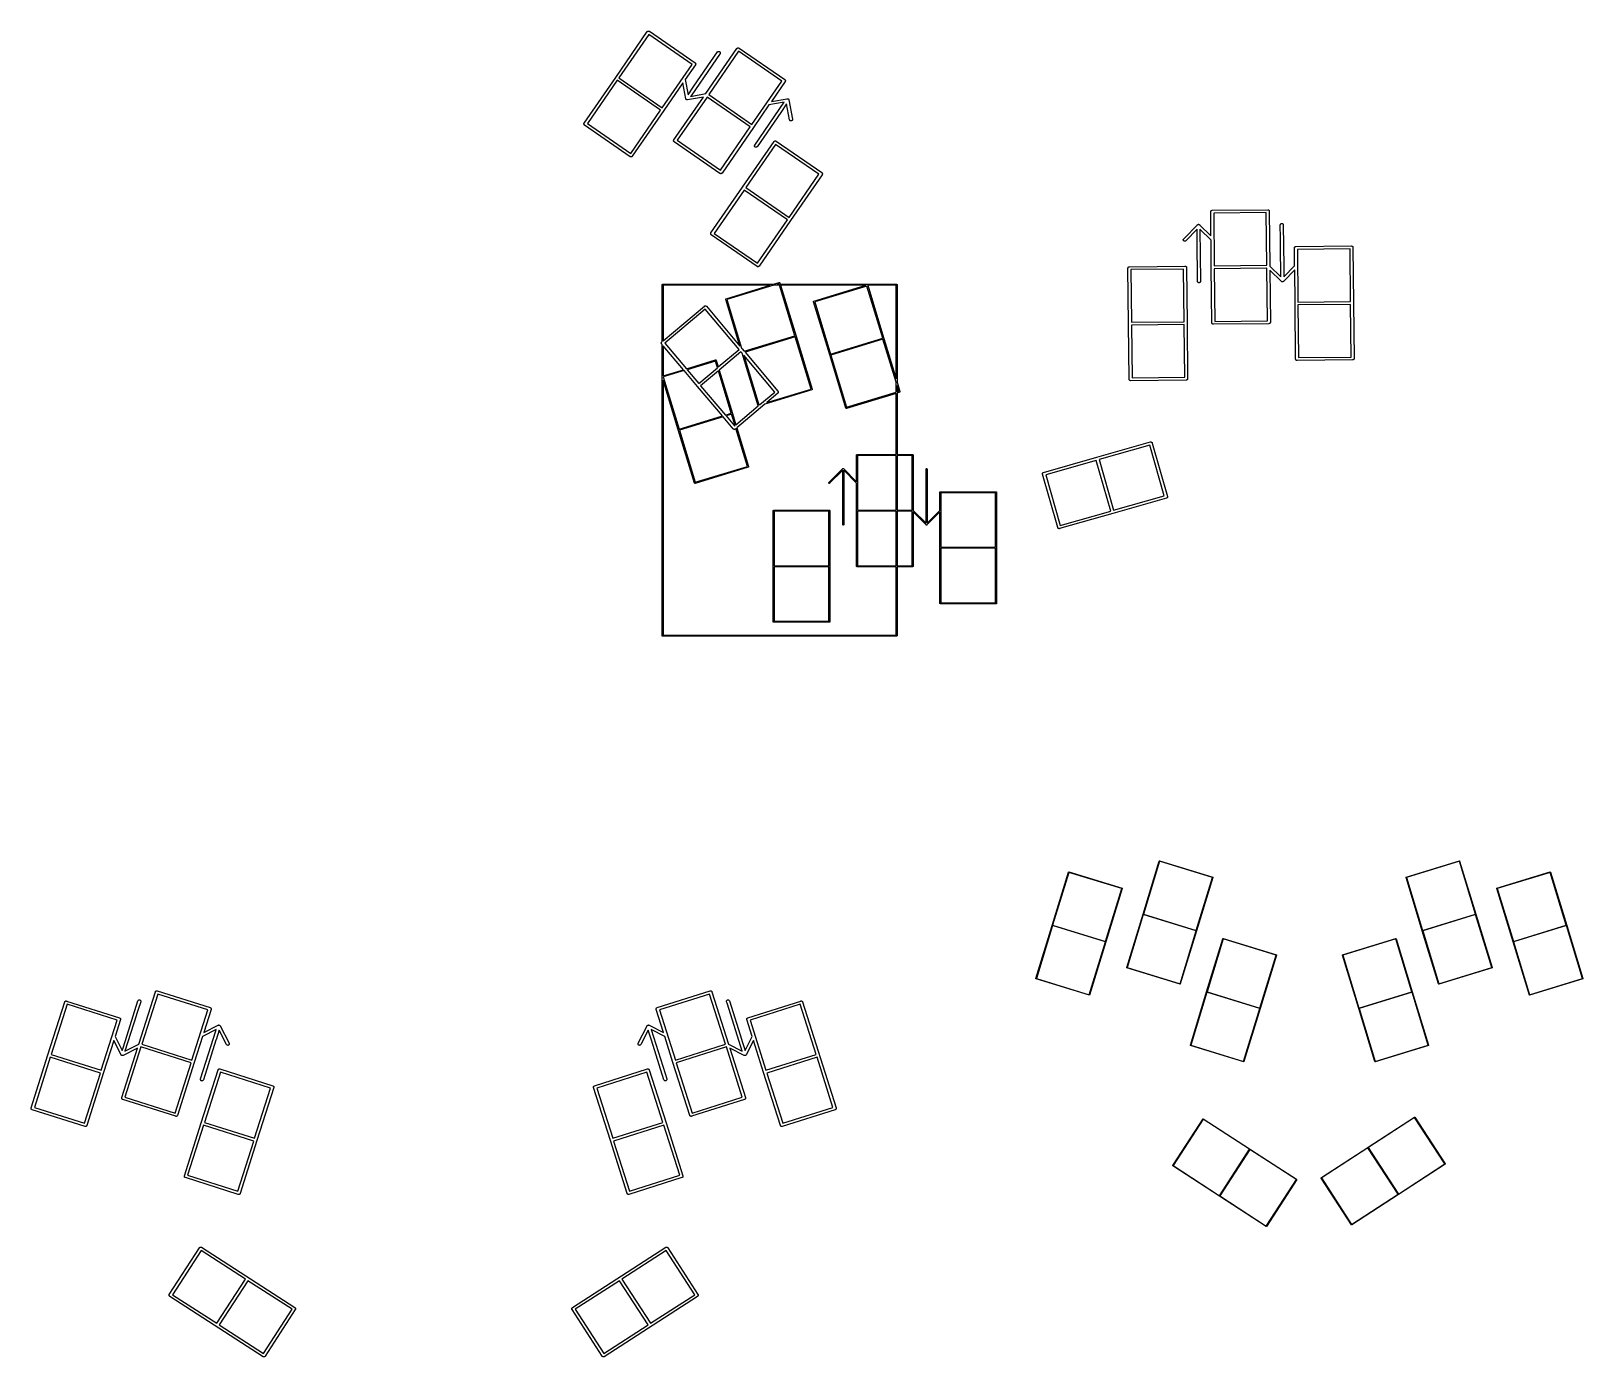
# Model space of a CAD drawing. Extents: x -11.2 to 9.7, y -8 to 9.9.
import ezdxf

# ---------------------------------------------------------------- set-up
doc = ezdxf.new("R2010")
doc.units = 0
doc.header["$MEASUREMENT"] = 0
doc.layers.add('BLACK', color=7, linetype='CONTINUOUS')

msp = doc.modelspace()

# ---------------------------------------------------------------- linework, layer by layer
at = {"layer": 'BLACK', "linetype": 'CONTINUOUS'}
for p, q in [((-3.29408, 9.26401), (-2.86926, 9.8797)), ((-2.84803, 9.84114), (-3.2505, 9.25785)), ((-2.86926, 9.8797), (-2.86912, 9.8799)), ((-2.86912, 9.8799), (-2.8682, 9.88087)), ((-2.8682, 9.88087), (-2.86743, 9.88197)), ((-2.86743, 9.88197), (-2.86629, 9.88289)), ((-2.86629, 9.88289), (-2.86528, 9.88395)), ((-2.86528, 9.88395), (-2.86412, 9.88463)), ((-2.86412, 9.88463), (-2.86307, 9.88547)), ((-2.86307, 9.88547), (-2.86172, 9.88603)), ((-2.86172, 9.88603), (-2.86046, 9.88676)), ((-2.86046, 9.88676), (-2.85916, 9.88709)), ((-2.85916, 9.88709), (-2.85792, 9.8876)), ((-2.85792, 9.8876), (-2.85646, 9.88776)), ((-2.85646, 9.88776), (-2.85504, 9.88811)), ((-2.85504, 9.88811), (-2.8537, 9.88805)), ((-2.8537, 9.88805), (-2.85237, 9.8882)), ((-2.85237, 9.8882), (-2.85093, 9.88794)), ((-2.85093, 9.88794), (-2.84947, 9.88788)), ((-2.84947, 9.88788), (-2.84819, 9.88745)), ((-2.84819, 9.88745), (-2.84687, 9.88721)), ((-2.26474, 9.43868), (-2.84803, 9.84114)), ((-2.84687, 9.88721), (-2.84556, 9.88656)), ((-2.84556, 9.88656), (-2.84418, 9.88609)), ((-2.84418, 9.88609), (-2.84308, 9.88532)), ((-2.84308, 9.88532), (-2.84188, 9.88473)), ((-2.84188, 9.88473), (-2.22618, 9.4599)), ((-2.08195, 9.04503), (-1.66176, 9.65401)), ((-1.64053, 9.61545), (-2.043, 9.03216)), ((-1.91791, 9.61054), (-1.91309, 9.61335)), ((-1.91309, 9.61335), (-1.90767, 9.6147)), ((-1.90767, 9.6147), (-1.9021, 9.61447)), ((-1.9021, 9.61447), (-1.89681, 9.61268)), ((-1.89681, 9.61268), (-1.89223, 9.60949)), ((-1.66176, 9.65401), (-1.66162, 9.65421)), ((-1.66162, 9.65421), (-1.6607, 9.65518)), ((-1.6607, 9.65518), (-1.65993, 9.65628)), ((-1.65993, 9.65628), (-1.65879, 9.6572)), ((-1.65879, 9.6572), (-1.65778, 9.65826)), ((-1.65778, 9.65826), (-1.65662, 9.65894)), ((-1.65662, 9.65894), (-1.65558, 9.65978)), ((-1.65558, 9.65978), (-1.65422, 9.66033)), ((-1.65422, 9.66033), (-1.65296, 9.66107)), ((-1.65296, 9.66107), (-1.65166, 9.66139)), ((-1.65166, 9.66139), (-1.65042, 9.66191)), ((-1.65042, 9.66191), (-1.64896, 9.66206)), ((-1.64896, 9.66206), (-1.64754, 9.66242)), ((-1.64754, 9.66242), (-1.6462, 9.66236)), ((-1.6462, 9.66236), (-1.64487, 9.6625)), ((-1.64487, 9.6625), (-1.64343, 9.66225)), ((-1.64343, 9.66225), (-1.64197, 9.66219)), ((-1.64197, 9.66219), (-1.6407, 9.66176)), ((-1.6407, 9.66176), (-1.63937, 9.66152)), ((-1.05725, 9.21299), (-1.64053, 9.61545)), ((-1.63937, 9.66152), (-1.63806, 9.66087)), ((-1.63806, 9.66087), (-1.63668, 9.6604)), ((-1.63668, 9.6604), (-1.63558, 9.65963)), ((-1.63558, 9.65963), (-1.63438, 9.65903)), ((-1.63438, 9.65903), (-1.01868, 9.23421)), ((-2.66721, 8.85539), (-2.26474, 9.43868)), ((-2.22116, 9.43252), (-2.35739, 9.23508)), ((-1.99569, 9.43001), (-2.2806, 9.01709)), ((-2.2405, 9.14452), (-1.92189, 9.60629)), ((-2.22618, 9.4599), (-2.22599, 9.45977)), ((-2.22599, 9.45977), (-2.22501, 9.45884)), ((-2.22501, 9.45884), (-2.22391, 9.45807)), ((-2.22391, 9.45807), (-2.223, 9.45693)), ((-2.223, 9.45693), (-2.22193, 9.45593)), ((-2.22193, 9.45593), (-2.22126, 9.45477)), ((-2.22126, 9.45477), (-2.22042, 9.45372)), ((-2.22056, 9.43372), (-2.22116, 9.43252)), ((-2.21979, 9.43482), (-2.22056, 9.43372)), ((-2.22042, 9.45372), (-2.21986, 9.45237)), ((-2.21986, 9.45237), (-2.21912, 9.4511)), ((-2.21933, 9.43621), (-2.21979, 9.43482)), ((-2.21867, 9.43752), (-2.21933, 9.43621)), ((-2.21912, 9.4511), (-2.2188, 9.4498)), ((-2.2188, 9.4498), (-2.21829, 9.44856)), ((-2.21844, 9.43884), (-2.21867, 9.43752)), ((-2.21801, 9.44011), (-2.21844, 9.43884)), ((-2.21829, 9.44856), (-2.21813, 9.44711)), ((-2.21813, 9.44711), (-2.21778, 9.44569)), ((-2.21795, 9.44157), (-2.21801, 9.44011)), ((-2.21769, 9.44301), (-2.21795, 9.44157)), ((-2.21778, 9.44569), (-2.21783, 9.44435)), ((-2.21783, 9.44435), (-2.21769, 9.44301)), ((-1.88948, 9.58393), (-1.99569, 9.43001)), ((-1.99569, 9.43001), (-1.99569, 9.43001)), ((-1.92189, 9.60629), (-1.92185, 9.60635)), ((-1.92185, 9.60635), (-1.92175, 9.60649)), ((-1.92175, 9.60649), (-1.91791, 9.61054)), ((-1.89223, 9.60949), (-1.88874, 9.60513)), ((-1.887, 9.58893), (-1.88948, 9.58393)), ((-1.88874, 9.60513), (-1.88661, 9.59997)), ((-1.88601, 9.59442), (-1.887, 9.58893)), ((-1.88661, 9.59997), (-1.88601, 9.59442)), ((-3.7189, 8.64832), (-3.29408, 9.26401)), ((-3.27285, 9.22545), (-3.67532, 8.64216)), ((-2.68957, 8.82299), (-3.27285, 9.22545)), ((-3.2505, 9.25785), (-2.66721, 8.85539)), ((-2.35739, 9.23508), (-2.31972, 9.02972)), ((-1.45971, 8.6297), (-1.05725, 9.21299)), ((-1.01366, 9.20683), (-1.19908, 8.9381)), ((-1.01868, 9.23421), (-1.01849, 9.23407)), ((-1.01849, 9.23407), (-1.01751, 9.23315)), ((-1.01751, 9.23315), (-1.01641, 9.23238)), ((-1.01641, 9.23238), (-1.0155, 9.23124)), ((-1.0155, 9.23124), (-1.01444, 9.23023)), ((-1.01444, 9.23023), (-1.01376, 9.22907)), ((-1.01376, 9.22907), (-1.01292, 9.22803)), ((-1.01306, 9.20803), (-1.01366, 9.20683)), ((-1.01229, 9.20913), (-1.01306, 9.20803)), ((-1.01292, 9.22803), (-1.01236, 9.22668)), ((-1.01236, 9.22668), (-1.01162, 9.22541)), ((-1.01183, 9.21052), (-1.01229, 9.20913)), ((-1.01118, 9.21183), (-1.01183, 9.21052)), ((-1.01162, 9.22541), (-1.0113, 9.22411)), ((-1.0113, 9.22411), (-1.01079, 9.22287)), ((-1.01094, 9.21315), (-1.01118, 9.21183)), ((-1.01051, 9.21442), (-1.01094, 9.21315)), ((-1.01079, 9.22287), (-1.01063, 9.22141)), ((-1.01063, 9.22141), (-1.01028, 9.22)), ((-1.01045, 9.21588), (-1.01051, 9.21442)), ((-1.01019, 9.21732), (-1.01045, 9.21588)), ((-1.01028, 9.22), (-1.01033, 9.21865)), ((-1.01033, 9.21865), (-1.01019, 9.21732)), ((-2.38901, 9.18925), (-2.64598, 8.81683)), ((-2.5114, 8.42263), (-2.11357, 8.9992)), ((-2.06536, 8.99976), (-2.46782, 8.41647)), ((-2.34987, 8.97587), (-2.38901, 9.18925)), ((-2.11357, 8.9992), (-2.32696, 8.96006)), ((-2.31972, 9.02972), (-2.2405, 9.14452)), ((-2.28732, 9.00736), (-2.08195, 9.04503)), ((-2.2806, 9.01709), (-2.28732, 9.00736)), ((-1.48207, 8.59729), (-2.06536, 8.99976)), ((-2.043, 9.03216), (-1.45971, 8.6297)), ((-3.09203, 8.2397), (-2.68957, 8.82299)), ((-2.64598, 8.81683), (-3.07081, 8.20114)), ((-2.64598, 8.81683), (-2.64598, 8.81683)), ((-2.34966, 8.97523), (-2.34987, 8.97587)), ((-2.34958, 8.97456), (-2.34966, 8.97523)), ((-2.34933, 8.97394), (-2.34958, 8.97456)), ((-2.34921, 8.97327), (-2.34933, 8.97394)), ((-2.34856, 8.97196), (-2.34921, 8.97327)), ((-2.34809, 8.97058), (-2.34856, 8.97196)), ((-2.34771, 8.97003), (-2.34809, 8.97058)), ((-2.34745, 8.9694), (-2.34771, 8.97003)), ((-2.34703, 8.96888), (-2.34745, 8.9694)), ((-2.34673, 8.96827), (-2.34703, 8.96888)), ((-2.34574, 8.9672), (-2.34673, 8.96827)), ((-2.34491, 8.966), (-2.34574, 8.9672)), ((-2.34438, 8.96557), (-2.34491, 8.966)), ((-2.34396, 8.96505), (-2.34438, 8.96557)), ((-2.34341, 8.96466), (-2.34396, 8.96505)), ((-2.34295, 8.96417), (-2.34341, 8.96466)), ((-2.3417, 8.96341), (-2.34295, 8.96417)), ((-2.34056, 8.9625), (-2.3417, 8.96341)), ((-2.33994, 8.96224), (-2.34056, 8.9625)), ((-2.33938, 8.96185), (-2.33994, 8.96224)), ((-2.33875, 8.96164), (-2.33938, 8.96185)), ((-2.33817, 8.96129), (-2.33875, 8.96164)), ((-2.33676, 8.96092), (-2.33817, 8.96129)), ((-2.3354, 8.96036), (-2.33676, 8.96092)), ((-2.33474, 8.96028), (-2.3354, 8.96036)), ((-2.3341, 8.96007), (-2.33474, 8.96028)), ((-2.33342, 8.96004), (-2.3341, 8.96007)), ((-2.33277, 8.95987), (-2.33342, 8.96004)), ((-2.33131, 8.95991), (-2.33277, 8.95987)), ((-2.32986, 8.95975), (-2.33131, 8.95991)), ((-2.32919, 8.95986), (-2.32986, 8.95975)), ((-2.32852, 8.95984), (-2.32919, 8.95986)), ((-2.32787, 8.96), (-2.32852, 8.95984)), ((-2.32719, 8.96002), (-2.32787, 8.96)), ((-2.32696, 8.96006), (-2.32719, 8.96002)), ((-1.2307, 8.89227), (-1.43848, 8.59114)), ((-1.42317, 8.35337), (-1.02534, 8.92994)), ((-1.07215, 8.79278), (-1.39077, 8.33101)), ((-1.02534, 8.92994), (-1.2307, 8.89227)), ((-1.19908, 8.9381), (-0.985698, 8.97724)), ((-0.992934, 8.90758), (-1.07215, 8.79278)), ((-1.07215, 8.79278), (-1.07215, 8.79278)), ((-0.953791, 8.6942), (-0.992934, 8.90758)), ((-0.985698, 8.97724), (-0.985462, 8.97728)), ((-0.985462, 8.97728), (-0.984788, 8.9773)), ((-0.984788, 8.9773), (-0.984134, 8.97746)), ((-0.984134, 8.97746), (-0.983461, 8.97744)), ((-0.983461, 8.97744), (-0.982797, 8.97755)), ((-0.982797, 8.97755), (-0.981344, 8.97739)), ((-0.981344, 8.97739), (-0.979882, 8.97743)), ((-0.979882, 8.97743), (-0.979231, 8.97726)), ((-0.979231, 8.97726), (-0.978558, 8.97723)), ((-0.978558, 8.97723), (-0.977919, 8.97702)), ((-0.977919, 8.97702), (-0.977249, 8.97695)), ((-0.977249, 8.97695), (-0.975899, 8.97638)), ((-0.975899, 8.97638), (-0.974485, 8.97601)), ((-0.974485, 8.97601), (-0.973908, 8.97566)), ((-0.973908, 8.97566), (-0.973269, 8.97545)), ((-0.973269, 8.97545), (-0.972717, 8.97506)), ((-0.972717, 8.97506), (-0.972095, 8.9748)), ((-0.972095, 8.9748), (-0.970956, 8.97389)), ((-0.970956, 8.97389), (-0.969704, 8.97313)), ((-0.969704, 8.97313), (-0.969247, 8.97264)), ((-0.969247, 8.97264), (-0.968695, 8.97225)), ((-0.968695, 8.97225), (-0.968273, 8.97173)), ((-0.968273, 8.97173), (-0.967749, 8.9713)), ((-0.967749, 8.9713), (-0.966913, 8.9701)), ((-0.966913, 8.9701), (-0.965923, 8.96903)), ((-0.965923, 8.96903), (-0.965624, 8.96842)), ((-0.965624, 8.96842), (-0.965202, 8.9679)), ((-0.965202, 8.9679), (-0.964945, 8.96728)), ((-0.964945, 8.96728), (-0.96456, 8.96672)), ((-0.96456, 8.96672), (-0.964095, 8.96534)), ((-0.964095, 8.96534), (-0.963446, 8.96403)), ((-0.963446, 8.96403), (-0.963328, 8.96336)), ((-0.963328, 8.96336), (-0.963071, 8.96274)), ((-0.963071, 8.96274), (-0.962999, 8.96207)), ((-0.962999, 8.96207), (-0.962785, 8.96143)), ((-0.962785, 8.96143), (-0.915067, 8.7013)), ((-3.72237, 8.63783), (-3.72212, 8.63927)), ((-3.72223, 8.63649), (-3.72237, 8.63783)), ((-3.72228, 8.63515), (-3.72223, 8.63649)), ((-3.72193, 8.63373), (-3.72228, 8.63515)), ((-3.72212, 8.63927), (-3.72206, 8.64073)), ((-3.72206, 8.64073), (-3.72163, 8.642)), ((-3.72178, 8.63228), (-3.72193, 8.63373)), ((-3.72126, 8.63104), (-3.72178, 8.63228)), ((-3.72163, 8.642), (-3.72139, 8.64332)), ((-3.72139, 8.64332), (-3.72074, 8.64463)), ((-3.72094, 8.62973), (-3.72126, 8.63104)), ((-3.7202, 8.62847), (-3.72094, 8.62973)), ((-3.72074, 8.64463), (-3.72027, 8.64602)), ((-3.72027, 8.64602), (-3.7195, 8.64712)), ((-3.71964, 8.62712), (-3.7202, 8.62847)), ((-3.7188, 8.62607), (-3.71964, 8.62712)), ((-3.7195, 8.64712), (-3.7189, 8.64832)), ((-3.71813, 8.62491), (-3.7188, 8.62607)), ((-3.71707, 8.62391), (-3.71813, 8.62491)), ((-3.71615, 8.62277), (-3.71707, 8.62391)), ((-3.71505, 8.622), (-3.71615, 8.62277)), ((-3.71408, 8.62107), (-3.71505, 8.622)), ((-3.71388, 8.62094), (-3.71408, 8.62107)), ((-3.09819, 8.19611), (-3.71388, 8.62094)), ((-3.67532, 8.64216), (-3.09203, 8.2397)), ((-1.88453, 8.01401), (-1.48207, 8.59729)), ((-1.43848, 8.59114), (-1.86331, 7.97544)), ((-0.952016, 8.68891), (-0.953791, 8.6942)), ((-0.948827, 8.68433), (-0.952016, 8.68891)), ((-0.944481, 8.68083), (-0.948827, 8.68433)), ((-0.939326, 8.67868), (-0.944481, 8.68083)), ((-0.933778, 8.67808), (-0.939326, 8.67868)), ((-0.928283, 8.67905), (-0.933778, 8.67808)), ((-0.923281, 8.68153), (-0.928283, 8.67905)), ((-0.919176, 8.68531), (-0.923281, 8.68153)), ((-0.916296, 8.69009), (-0.919176, 8.68531)), ((-0.914875, 8.69549), (-0.916296, 8.69009)), ((-0.915067, 8.7013), (-0.915025, 8.70107)), ((-0.915025, 8.70107), (-0.914875, 8.69549)), ((-2.51487, 8.41214), (-2.51462, 8.41357)), ((-2.51473, 8.4108), (-2.51487, 8.41214)), ((-2.51479, 8.40946), (-2.51473, 8.4108)), ((-2.51443, 8.40804), (-2.51479, 8.40946)), ((-2.51462, 8.41357), (-2.51456, 8.41504)), ((-2.51456, 8.41504), (-2.51413, 8.41631)), ((-2.51428, 8.40659), (-2.51443, 8.40804)), ((-2.51376, 8.40535), (-2.51428, 8.40659)), ((-2.51413, 8.41631), (-2.51389, 8.41763)), ((-2.51389, 8.41763), (-2.51324, 8.41894)), ((-2.51344, 8.40404), (-2.51376, 8.40535)), ((-2.5127, 8.40278), (-2.51344, 8.40404)), ((-2.51324, 8.41894), (-2.51277, 8.42032)), ((-2.51277, 8.42032), (-2.512, 8.42142)), ((-2.51215, 8.40143), (-2.5127, 8.40278)), ((-2.51131, 8.40038), (-2.51215, 8.40143)), ((-2.512, 8.42142), (-2.5114, 8.42263)), ((-2.51063, 8.39922), (-2.51131, 8.40038)), ((-2.50957, 8.39821), (-2.51063, 8.39922)), ((-2.50865, 8.39707), (-2.50957, 8.39821)), ((-2.50755, 8.39631), (-2.50865, 8.39707)), ((-2.50658, 8.39538), (-2.50755, 8.39631)), ((-2.50638, 8.39524), (-2.50658, 8.39538)), ((-1.89069, 7.97042), (-2.50638, 8.39524)), ((-2.46782, 8.41647), (-1.88453, 8.01401)), ((-1.58787, 7.78539), (-1.16304, 8.40108)), ((-1.14182, 8.36252), (-1.54428, 7.77924)), ((-1.16304, 8.40108), (-1.16291, 8.40128)), ((-1.16291, 8.40128), (-1.16198, 8.40226)), ((-1.16198, 8.40226), (-1.16121, 8.40336)), ((-1.16121, 8.40336), (-1.16007, 8.40427)), ((-1.16007, 8.40427), (-1.15907, 8.40533)), ((-1.15907, 8.40533), (-1.15791, 8.40601)), ((-1.15791, 8.40601), (-1.15686, 8.40685)), ((-1.15686, 8.40685), (-1.15551, 8.40741)), ((-1.15551, 8.40741), (-1.15424, 8.40814)), ((-1.15424, 8.40814), (-1.15294, 8.40847)), ((-1.15294, 8.40847), (-1.1517, 8.40898)), ((-1.1517, 8.40898), (-1.15025, 8.40914)), ((-1.15025, 8.40914), (-1.14883, 8.40949)), ((-1.14883, 8.40949), (-1.14749, 8.40943)), ((-1.14749, 8.40943), (-1.14615, 8.40958)), ((-1.14615, 8.40958), (-1.14471, 8.40932)), ((-1.14471, 8.40932), (-1.14325, 8.40926)), ((-1.14325, 8.40926), (-1.14198, 8.40883)), ((-1.14198, 8.40883), (-1.14066, 8.40859)), ((-0.55853, 7.96006), (-1.14182, 8.36252)), ((-1.14066, 8.40859), (-1.13935, 8.40794)), ((-1.13935, 8.40794), (-1.13796, 8.40747)), ((-1.13796, 8.40747), (-1.13686, 8.40671)), ((-1.13686, 8.40671), (-1.13566, 8.40611)), ((-1.13566, 8.40611), (-0.519969, 7.98128)), ((-3.09699, 8.19552), (-3.09819, 8.19611)), ((-3.09589, 8.19475), (-3.09699, 8.19552)), ((-3.0945, 8.19428), (-3.09589, 8.19475)), ((-3.09319, 8.19363), (-3.0945, 8.19428)), ((-3.09187, 8.19339), (-3.09319, 8.19363)), ((-3.0906, 8.19296), (-3.09187, 8.19339)), ((-3.08914, 8.1929), (-3.0906, 8.19296)), ((-3.0877, 8.19264), (-3.08914, 8.1929)), ((-3.08636, 8.19279), (-3.0877, 8.19264)), ((-3.08502, 8.19273), (-3.08636, 8.19279)), ((-3.0836, 8.19308), (-3.08502, 8.19273)), ((-3.08215, 8.19324), (-3.0836, 8.19308)), ((-3.08091, 8.19375), (-3.08215, 8.19324)), ((-3.0796, 8.19408), (-3.08091, 8.19375)), ((-3.07834, 8.19481), (-3.0796, 8.19408)), ((-3.07699, 8.19537), (-3.07834, 8.19481)), ((-3.07594, 8.19621), (-3.07699, 8.19537)), ((-3.07478, 8.19689), (-3.07594, 8.19621)), ((-3.07378, 8.19795), (-3.07478, 8.19689)), ((-3.07264, 8.19886), (-3.07378, 8.19795)), ((-3.07187, 8.19996), (-3.07264, 8.19886)), ((-3.07094, 8.20094), (-3.07187, 8.19996)), ((-3.07081, 8.20114), (-3.07094, 8.20094)), ((-1.42664, 8.34288), (-1.42566, 8.34837)), ((-1.42604, 8.33733), (-1.42664, 8.34288)), ((-1.42391, 8.33217), (-1.42604, 8.33733)), ((-1.42566, 8.34837), (-1.42317, 8.35337)), ((-1.42042, 8.32782), (-1.42391, 8.33217)), ((-1.41585, 8.32462), (-1.42042, 8.32782)), ((-1.41056, 8.32283), (-1.41585, 8.32462)), ((-1.40498, 8.3226), (-1.41056, 8.32283)), ((-1.39956, 8.32395), (-1.40498, 8.3226)), ((-1.39474, 8.32676), (-1.39956, 8.32395)), ((-1.3909, 8.33081), (-1.39474, 8.32676)), ((-1.39077, 8.33101), (-1.3909, 8.33081)), ((-1.88949, 7.96982), (-1.89069, 7.97042)), ((-1.88839, 7.96905), (-1.88949, 7.96982)), ((-1.887, 7.96859), (-1.88839, 7.96905)), ((-1.88569, 7.96793), (-1.887, 7.96859)), ((-1.88437, 7.9677), (-1.88569, 7.96793)), ((-1.8831, 7.96727), (-1.88437, 7.9677)), ((-1.88164, 7.96721), (-1.8831, 7.96727)), ((-1.8802, 7.96695), (-1.88164, 7.96721)), ((-1.87886, 7.96709), (-1.8802, 7.96695)), ((-1.87752, 7.96704), (-1.87886, 7.96709)), ((-1.8761, 7.96739), (-1.87752, 7.96704)), ((-1.87465, 7.96755), (-1.8761, 7.96739)), ((-1.87341, 7.96806), (-1.87465, 7.96755)), ((-1.8721, 7.96838), (-1.87341, 7.96806)), ((-1.87084, 7.96912), (-1.8721, 7.96838)), ((-1.86949, 7.96968), (-1.87084, 7.96912)), ((-1.86844, 7.97052), (-1.86949, 7.96968)), ((-1.86728, 7.9712), (-1.86844, 7.97052)), ((-1.86628, 7.97226), (-1.86728, 7.9712)), ((-1.86514, 7.97317), (-1.86628, 7.97226)), ((-1.86437, 7.97427), (-1.86514, 7.97317)), ((-1.86344, 7.97525), (-1.86437, 7.97427)), ((-1.86331, 7.97544), (-1.86344, 7.97525)), ((-0.960994, 7.37677), (-0.55853, 7.96006)), ((-0.514946, 7.9539), (-0.939768, 7.33821)), ((-0.519969, 7.98128), (-0.519772, 7.98115)), ((-0.519772, 7.98115), (-0.518797, 7.98022)), ((-0.518797, 7.98022), (-0.517697, 7.97945)), ((-0.517697, 7.97945), (-0.516782, 7.97831)), ((-0.516782, 7.97831), (-0.51572, 7.97731)), ((-0.51572, 7.97731), (-0.515044, 7.97615)), ((-0.515044, 7.97615), (-0.514204, 7.9751)), ((-0.514348, 7.9551), (-0.514946, 7.9539)), ((-0.513579, 7.9562), (-0.514348, 7.9551)), ((-0.514204, 7.9751), (-0.513645, 7.97375)), ((-0.513645, 7.97375), (-0.512909, 7.97249)), ((-0.513111, 7.95759), (-0.513579, 7.9562)), ((-0.512459, 7.9589), (-0.513111, 7.95759)), ((-0.512909, 7.97249), (-0.512585, 7.97118)), ((-0.512585, 7.97118), (-0.512073, 7.96994)), ((-0.512223, 7.96022), (-0.512459, 7.9589)), ((-0.511793, 7.96149), (-0.512223, 7.96022)), ((-0.512073, 7.96994), (-0.511916, 7.96849)), ((-0.511916, 7.96849), (-0.511564, 7.96707)), ((-0.511733, 7.96295), (-0.511793, 7.96149)), ((-0.511475, 7.96439), (-0.511733, 7.96295)), ((-0.511564, 7.96707), (-0.511619, 7.96573)), ((-0.511619, 7.96573), (-0.511475, 7.96439)), ((-2.01269, 7.1697), (-1.58787, 7.78539)), ((-1.56664, 7.74683), (-1.9691, 7.16354)), ((-0.983353, 7.34437), (-1.56664, 7.74683)), ((-1.54428, 7.77924), (-0.960994, 7.37677)), ((-1.38582, 6.76108), (-0.983353, 7.34437)), ((-0.939768, 7.33821), (-1.36459, 6.72252)), ((4.71693, 7.45505), (4.71712, 7.45638)), ((4.71693, 7.45481), (4.71693, 7.45505)), ((4.72038, 7.12834), (4.71693, 7.45481)), ((4.71712, 7.45772), (4.71752, 7.45913)), ((4.71712, 7.45638), (4.71712, 7.45772)), ((4.71752, 7.45913), (4.71773, 7.46057)), ((4.71773, 7.46057), (4.71829, 7.4618)), ((4.71829, 7.4618), (4.71866, 7.46309)), ((4.71866, 7.46309), (4.71944, 7.46432)), ((4.71944, 7.46432), (4.72005, 7.46565)), ((4.72005, 7.46565), (4.72093, 7.46667)), ((4.72093, 7.46667), (4.72165, 7.4678)), ((4.72165, 7.4678), (4.72274, 7.46877)), ((4.72274, 7.46877), (4.7237, 7.46987)), ((4.7237, 7.46987), (4.72483, 7.4706)), ((4.72483, 7.4706), (4.72584, 7.47149)), ((4.72584, 7.47149), (4.72716, 7.47211)), ((4.72716, 7.47211), (4.72839, 7.4729)), ((4.72839, 7.4729), (4.72968, 7.47328)), ((4.72968, 7.47328), (4.73089, 7.47385)), ((4.73089, 7.47385), (4.73234, 7.47408)), ((4.73234, 7.47408), (4.73374, 7.47449)), ((4.73374, 7.47449), (4.73508, 7.4745)), ((4.73508, 7.4745), (4.73641, 7.4747)), ((4.73641, 7.4747), (5.4844, 7.48261)), ((5.46513, 7.44303), (4.75651, 7.43554)), ((4.75651, 7.43554), (4.764, 6.72692)), ((5.47262, 6.73441), (5.46513, 7.44303)), ((5.4844, 7.48261), (5.48464, 7.48261)), ((5.48464, 7.48261), (5.48597, 7.48241)), ((5.48597, 7.48241), (5.48731, 7.48242)), ((5.48731, 7.48242), (5.48872, 7.48202)), ((5.48872, 7.48202), (5.49016, 7.48181)), ((5.49016, 7.48181), (5.49138, 7.48125)), ((5.49138, 7.48125), (5.49267, 7.48088)), ((5.49267, 7.48088), (5.49391, 7.48009)), ((5.49391, 7.48009), (5.49524, 7.47949)), ((5.49524, 7.47949), (5.49625, 7.47861)), ((5.49625, 7.47861), (5.49739, 7.47789)), ((5.49739, 7.47789), (5.49836, 7.47679)), ((5.49836, 7.47679), (5.49946, 7.47584)), ((5.49946, 7.47584), (5.50019, 7.47471)), ((5.50019, 7.47471), (5.50108, 7.4737)), ((5.50108, 7.4737), (5.5017, 7.47238)), ((5.5017, 7.47238), (5.50249, 7.47115)), ((5.50249, 7.47115), (5.50287, 7.46986)), ((5.50287, 7.46986), (5.50344, 7.46865)), ((5.50344, 7.46865), (5.50366, 7.4672)), ((5.50366, 7.4672), (5.50408, 7.4658)), ((5.50408, 7.4658), (5.50409, 7.46446)), ((5.50409, 7.46446), (5.50429, 7.46313)), ((5.50429, 7.46313), (5.51211, 6.72329)), ((-2.01616, 7.15921), (-2.0159, 7.16065)), ((-2.01601, 7.15787), (-2.01616, 7.15921)), ((-2.01607, 7.15653), (-2.01601, 7.15787)), ((-2.01572, 7.15511), (-2.01607, 7.15653)), ((-2.0159, 7.16065), (-2.01584, 7.16211)), ((-2.01584, 7.16211), (-2.01541, 7.16338)), ((-2.01556, 7.15366), (-2.01572, 7.15511)), ((-2.01505, 7.15242), (-2.01556, 7.15366)), ((-2.01541, 7.16338), (-2.01517, 7.1647)), ((-2.01517, 7.1647), (-2.01452, 7.16601)), ((-2.01473, 7.15112), (-2.01505, 7.15242)), ((-2.01399, 7.14985), (-2.01473, 7.15112)), ((-2.01452, 7.16601), (-2.01406, 7.1674)), ((-2.01406, 7.1674), (-2.01329, 7.1685)), ((-2.01343, 7.1485), (-2.01399, 7.14985)), ((-2.01259, 7.14745), (-2.01343, 7.1485)), ((-2.01329, 7.1685), (-2.01269, 7.1697)), ((-2.01191, 7.14629), (-2.01259, 7.14745)), ((-2.01085, 7.14529), (-2.01191, 7.14629)), ((-2.00994, 7.14415), (-2.01085, 7.14529)), ((-2.00884, 7.14338), (-2.00994, 7.14415)), ((-2.00786, 7.14246), (-2.00884, 7.14338)), ((-2.00767, 7.14232), (-2.00786, 7.14246)), ((-1.39197, 6.7175), (-2.00767, 7.14232)), ((-1.9691, 7.16354), (-1.38582, 6.76108)), ((4.35251, 7.09084), (4.53753, 7.27982)), ((4.53241, 7.21832), (4.38064, 7.0633)), ((4.53389, 7.07884), (4.53241, 7.21832)), ((4.53753, 7.27982), (4.5377, 7.27999)), ((4.5377, 7.27999), (4.53824, 7.28039)), ((4.53824, 7.28039), (4.53868, 7.2809)), ((4.53868, 7.2809), (4.53925, 7.28127)), ((4.53925, 7.28127), (4.53972, 7.28174)), ((4.53972, 7.28174), (4.541, 7.28245)), ((4.541, 7.28245), (4.54217, 7.28333)), ((4.54217, 7.28333), (4.5428, 7.28356)), ((4.5428, 7.28356), (4.54337, 7.28393)), ((4.54337, 7.28393), (4.54401, 7.28412)), ((4.54401, 7.28412), (4.5446, 7.28445)), ((4.5446, 7.28445), (4.54603, 7.28477)), ((4.54603, 7.28477), (4.5474, 7.28528)), ((4.5474, 7.28528), (4.54807, 7.28533)), ((4.54807, 7.28533), (4.54872, 7.28552)), ((4.54872, 7.28552), (4.54939, 7.28552)), ((4.54939, 7.28552), (4.55005, 7.28567)), ((4.55005, 7.28567), (4.55151, 7.28558)), ((4.55151, 7.28558), (4.55297, 7.28568)), ((4.55297, 7.28568), (4.55363, 7.28554)), ((4.55363, 7.28554), (4.5543, 7.28554)), ((4.5543, 7.28554), (4.55495, 7.28536)), ((4.55495, 7.28536), (4.55562, 7.28531)), ((4.55562, 7.28531), (4.55699, 7.28482)), ((4.55699, 7.28482), (4.55842, 7.28451)), ((4.55842, 7.28451), (4.55902, 7.28419)), ((4.55902, 7.28419), (4.55966, 7.284)), ((4.55966, 7.284), (4.56023, 7.28364)), ((4.56023, 7.28364), (4.56087, 7.28341)), ((4.56087, 7.28341), (4.56204, 7.28255)), ((4.56204, 7.28255), (4.56333, 7.28185)), ((4.56333, 7.28185), (4.56381, 7.28138)), ((4.56381, 7.28138), (4.56438, 7.28101)), ((4.56438, 7.28101), (4.56482, 7.28051)), ((4.56482, 7.28051), (4.56537, 7.28011)), ((4.56537, 7.28011), (4.72038, 7.12834)), ((4.72097, 7.07266), (4.57178, 7.21873)), ((4.57178, 7.21873), (4.57918, 6.51826)), ((5.65389, 7.27793), (5.65469, 7.28346)), ((5.6539, 7.27769), (5.65389, 7.27793)), ((5.65579, 7.09852), (5.6539, 7.27769)), ((5.65469, 7.28346), (5.65701, 7.28853)), ((5.65701, 7.28853), (5.66066, 7.29275)), ((5.66066, 7.29275), (5.66535, 7.29578)), ((5.66535, 7.29578), (5.6707, 7.29737)), ((5.6707, 7.29737), (5.67628, 7.2974)), ((5.67628, 7.2974), (5.68165, 7.29586)), ((5.68165, 7.29586), (5.68636, 7.29287)), ((5.68636, 7.29287), (5.69005, 7.28868)), ((5.69005, 7.28868), (5.69241, 7.28362)), ((5.69241, 7.28362), (5.69326, 7.27811)), ((5.69326, 7.27811), (5.69919, 6.71712)), ((4.34695, 7.07553), (4.3473, 7.0811)), ((4.34817, 7.07008), (4.34695, 7.07553)), ((4.3473, 7.0811), (4.34921, 7.08634)), ((4.35087, 7.0652), (4.34817, 7.07008)), ((4.34921, 7.08634), (4.35251, 7.09084)), ((4.35484, 7.06127), (4.35087, 7.0652)), ((4.35975, 7.05861), (4.35484, 7.06127)), ((4.3652, 7.05743), (4.35975, 7.05861)), ((4.37077, 7.05784), (4.3652, 7.05743)), ((4.376, 7.05979), (4.37077, 7.05784)), ((4.38047, 7.06313), (4.376, 7.05979)), ((4.38064, 7.0633), (4.38047, 7.06313)), ((4.53981, 6.51785), (4.53389, 7.07884)), ((4.72484, 6.70682), (4.72097, 7.07266)), ((5.65587, 7.09069), (5.65579, 7.09852)), ((5.65697, 6.98658), (5.65587, 7.09069)), ((5.65587, 7.09069), (5.65587, 7.09069)), ((5.6613, 6.57722), (5.65697, 6.98658)), ((5.8442, 6.96693), (5.84439, 6.96826)), ((5.8442, 6.96669), (5.8442, 6.96693)), ((5.84673, 6.72683), (5.8442, 6.96669)), ((5.84439, 6.9696), (5.84479, 6.97101)), ((5.84439, 6.96826), (5.84439, 6.9696)), ((5.84479, 6.97101), (5.845, 6.97246)), ((5.845, 6.97246), (5.84556, 6.97368)), ((5.84556, 6.97368), (5.84593, 6.97497)), ((5.84593, 6.97497), (5.84671, 6.9762)), ((5.84671, 6.9762), (5.84732, 6.97753)), ((5.84732, 6.97753), (5.8482, 6.97855)), ((5.8482, 6.97855), (5.84891, 6.97968)), ((5.84891, 6.97968), (5.85001, 6.98065)), ((5.85001, 6.98065), (5.85097, 6.98176)), ((5.85097, 6.98176), (5.8521, 6.98248)), ((5.8521, 6.98248), (5.8531, 6.98337)), ((5.8531, 6.98337), (5.85443, 6.98399)), ((5.85443, 6.98399), (5.85566, 6.98478)), ((5.85566, 6.98478), (5.85694, 6.98517)), ((5.85694, 6.98517), (5.85816, 6.98574)), ((5.85816, 6.98574), (5.85961, 6.98596)), ((5.85961, 6.98596), (5.86101, 6.98637)), ((5.86101, 6.98637), (5.86235, 6.98638)), ((5.86235, 6.98638), (5.86368, 6.98658)), ((5.86368, 6.98658), (6.61167, 6.99449)), ((6.5924, 6.95491), (5.88378, 6.94742)), ((5.88378, 6.94742), (5.89126, 6.2388)), ((6.59988, 6.24629), (6.5924, 6.95491)), ((6.61167, 6.99449), (6.61191, 6.99449)), ((6.61191, 6.99449), (6.61324, 6.9943)), ((6.61324, 6.9943), (6.61458, 6.9943)), ((6.61458, 6.9943), (6.61598, 6.9939)), ((6.61598, 6.9939), (6.61743, 6.99369)), ((6.61743, 6.99369), (6.61865, 6.99313)), ((6.61865, 6.99313), (6.61994, 6.99276)), ((6.61994, 6.99276), (6.62118, 6.99198)), ((6.62118, 6.99198), (6.62251, 6.99137)), ((6.62251, 6.99137), (6.62352, 6.99049)), ((6.62352, 6.99049), (6.62466, 6.98977)), ((6.62466, 6.98977), (6.62562, 6.98868)), ((6.62562, 6.98868), (6.62673, 6.98772)), ((6.62673, 6.98772), (6.62746, 6.98659)), ((6.62746, 6.98659), (6.62834, 6.98558)), ((6.62834, 6.98558), (6.62896, 6.98426)), ((6.62896, 6.98426), (6.62976, 6.98303)), ((6.62976, 6.98303), (6.63014, 6.98174)), ((6.63014, 6.98174), (6.63071, 6.98053)), ((6.63071, 6.98053), (6.63093, 6.97908)), ((6.63093, 6.97908), (6.63135, 6.97768)), ((6.63135, 6.97768), (6.63135, 6.97634)), ((6.63135, 6.97634), (6.63156, 6.97501)), ((6.63156, 6.97501), (6.64736, 5.47903)), ((-1.39077, 6.7169), (-1.39197, 6.7175)), ((-1.38967, 6.71613), (-1.39077, 6.7169)), ((-1.38829, 6.71566), (-1.38967, 6.71613)), ((-1.38698, 6.71501), (-1.38829, 6.71566)), ((-1.38565, 6.71477), (-1.38698, 6.71501)), ((-1.38438, 6.71434), (-1.38565, 6.71477)), ((-1.38292, 6.71428), (-1.38438, 6.71434)), ((-1.38148, 6.71402), (-1.38292, 6.71428)), ((-1.38015, 6.71417), (-1.38148, 6.71402)), ((-1.37881, 6.71411), (-1.38015, 6.71417)), ((-1.37739, 6.71447), (-1.37881, 6.71411)), ((-1.37593, 6.71462), (-1.37739, 6.71447)), ((-1.37469, 6.71513), (-1.37593, 6.71462)), ((-1.37339, 6.71546), (-1.37469, 6.71513)), ((-1.37213, 6.71619), (-1.37339, 6.71546)), ((-1.37077, 6.71675), (-1.37213, 6.71619)), ((-1.36973, 6.71759), (-1.37077, 6.71675)), ((-1.36857, 6.71827), (-1.36973, 6.71759)), ((-1.36756, 6.71933), (-1.36857, 6.71827)), ((-1.36642, 6.72025), (-1.36756, 6.71933)), ((-1.36565, 6.72135), (-1.36642, 6.72025)), ((-1.36473, 6.72232), (-1.36565, 6.72135)), ((-1.36459, 6.72252), (-1.36473, 6.72232)), ((3.60285, 6.69521), (3.60304, 6.69654)), ((3.60285, 6.69497), (3.60285, 6.69521)), ((3.61075, 5.94698), (3.60285, 6.69497)), ((3.60304, 6.69788), (3.60344, 6.69928)), ((3.60304, 6.69654), (3.60304, 6.69788)), ((3.60344, 6.69928), (3.60365, 6.70073)), ((3.60365, 6.70073), (3.60421, 6.70195)), ((3.60421, 6.70195), (3.60458, 6.70324)), ((3.60458, 6.70324), (3.60536, 6.70448)), ((3.60536, 6.70448), (3.60597, 6.70581)), ((3.60597, 6.70581), (3.60685, 6.70682)), ((3.60685, 6.70682), (3.60757, 6.70796)), ((3.60757, 6.70796), (3.60866, 6.70892)), ((3.60866, 6.70892), (3.60962, 6.71003)), ((3.60962, 6.71003), (3.61075, 6.71076)), ((3.61075, 6.71076), (3.61175, 6.71164)), ((3.61175, 6.71164), (3.61308, 6.71226)), ((3.61308, 6.71226), (3.61431, 6.71306)), ((3.61431, 6.71306), (3.61559, 6.71344)), ((3.61559, 6.71344), (3.61681, 6.71401)), ((3.61681, 6.71401), (3.61826, 6.71423)), ((3.61826, 6.71423), (3.61966, 6.71465)), ((3.61966, 6.71465), (3.621, 6.71465)), ((3.621, 6.71465), (3.62233, 6.71486)), ((3.62233, 6.71486), (4.37032, 6.72276)), ((4.37032, 6.72276), (4.37056, 6.72276)), ((4.37056, 6.72276), (4.37189, 6.72257)), ((4.37189, 6.72257), (4.37323, 6.72258)), ((4.37323, 6.72258), (4.37463, 6.72217)), ((4.37463, 6.72217), (4.37608, 6.72196)), ((4.37608, 6.72196), (4.3773, 6.7214)), ((4.3773, 6.7214), (4.37859, 6.72103)), ((4.37859, 6.72103), (4.37983, 6.72025)), ((4.37983, 6.72025), (4.38116, 6.71964)), ((4.38116, 6.71964), (4.38217, 6.71877)), ((4.38217, 6.71877), (4.38331, 6.71805)), ((4.38331, 6.71805), (4.38427, 6.71695)), ((4.38427, 6.71695), (4.38538, 6.71599)), ((4.38538, 6.71599), (4.38611, 6.71486)), ((4.38611, 6.71486), (4.387, 6.71386)), ((4.387, 6.71386), (4.38761, 6.71253)), ((4.38761, 6.71253), (4.38841, 6.7113)), ((4.38841, 6.7113), (4.38879, 6.71002)), ((4.38879, 6.71002), (4.38936, 6.7088)), ((4.38936, 6.7088), (4.38958, 6.70736)), ((4.38958, 6.70736), (4.39, 6.70595)), ((4.39, 6.70595), (4.39, 6.70461)), ((4.39, 6.70461), (4.39021, 6.70328)), ((4.39021, 6.70328), (4.39811, 5.9553)), ((4.73274, 5.95883), (4.72484, 6.70682)), ((4.72484, 6.70682), (4.72484, 6.70682)), ((4.764, 6.72692), (5.47262, 6.73441)), ((5.47303, 6.69504), (4.76441, 6.68755)), ((4.76441, 6.68755), (4.7719, 5.97893)), ((5.48052, 5.98642), (5.47303, 6.69504)), ((5.51211, 6.72329), (5.6613, 6.57722)), ((5.69919, 6.71712), (5.70066, 6.57764)), ((5.70066, 6.57764), (5.84673, 6.72683)), ((-2.66417, 6.47742), (-2.66298, 6.47771)), ((-2.66298, 6.47771), (-1.16838, 6.47771)), ((-1.16838, 6.47771), (-1.09283, 6.50065)), ((-1.09542, 6.48546), (-1.12094, 6.47771)), ((-1.12094, 6.47771), (-1.09307, 6.47771)), ((-1.09307, 6.47771), (-1.09542, 6.48546)), ((-1.09283, 6.50065), (-1.0922, 6.50075)), ((-1.0922, 6.50075), (-1.09199, 6.50085)), ((-1.09199, 6.50085), (-1.09176, 6.50083)), ((-1.09176, 6.50083), (-1.09113, 6.50094)), ((-1.09113, 6.50094), (-1.08993, 6.5007)), ((-1.08993, 6.5007), (-1.08871, 6.50061)), ((-1.08871, 6.50061), (-1.08834, 6.50038)), ((-1.08834, 6.50038), (-1.0879, 6.50029)), ((-1.0879, 6.50029), (-1.08695, 6.49952)), ((-1.08695, 6.49952), (-1.08591, 6.49888)), ((-1.08591, 6.49888), (-1.08569, 6.4985)), ((-1.08569, 6.4985), (-1.08535, 6.49823)), ((-1.08535, 6.49823), (-1.08486, 6.49711)), ((-1.08486, 6.49711), (-1.08424, 6.49605)), ((-1.08424, 6.49605), (-1.07867, 6.47771)), ((-1.07867, 6.47771), (0.486625, 6.47771)), ((0.486625, 6.47771), (0.487262, 6.47763)), ((0.487262, 6.47763), (0.487488, 6.47766)), ((0.487488, 6.47766), (0.487701, 6.47758)), ((0.487701, 6.47758), (0.488338, 6.4775)), ((4.35105, 6.68318), (3.64243, 6.6757)), ((3.64243, 6.6757), (3.64991, 5.96708)), ((4.35854, 5.97456), (4.35105, 6.68318)), ((4.54066, 6.51233), (4.53981, 6.51785)), ((4.54303, 6.50727), (4.54066, 6.51233)), ((4.54672, 6.50309), (4.54303, 6.50727)), ((4.55143, 6.5001), (4.54672, 6.50309)), ((4.55679, 6.49856), (4.55143, 6.5001)), ((4.56238, 6.49858), (4.55679, 6.49856)), ((4.56773, 6.50017), (4.56238, 6.49858)), ((4.57241, 6.5032), (4.56773, 6.50017)), ((4.57606, 6.50742), (4.57241, 6.5032)), ((4.57838, 6.5125), (4.57606, 6.50742)), ((4.57918, 6.51802), (4.57838, 6.5125)), ((4.57918, 6.51826), (4.57918, 6.51802)), ((5.66771, 6.51584), (5.5127, 6.66762)), ((5.5127, 6.66762), (5.5201, 5.96715)), ((5.66825, 6.51545), (5.66771, 6.51584)), ((5.6687, 6.51494), (5.66825, 6.51545)), ((5.66927, 6.51458), (5.6687, 6.51494)), ((5.66975, 6.51411), (5.66927, 6.51458)), ((5.67103, 6.51341), (5.66975, 6.51411)), ((5.67221, 6.51254), (5.67103, 6.51341)), ((5.67285, 6.51231), (5.67221, 6.51254)), ((5.67342, 6.51195), (5.67285, 6.51231)), ((5.67406, 6.51177), (5.67342, 6.51195)), ((5.67466, 6.51145), (5.67406, 6.51177)), ((5.67608, 6.51114), (5.67466, 6.51145)), ((5.67746, 6.51064), (5.67608, 6.51114)), ((5.67813, 6.5106), (5.67746, 6.51064)), ((5.67878, 6.51041), (5.67813, 6.5106)), ((5.67945, 6.51041), (5.67878, 6.51041)), ((5.68011, 6.51027), (5.67945, 6.51041)), ((5.68157, 6.51038), (5.68011, 6.51027)), ((5.68303, 6.51029), (5.68157, 6.51038)), ((5.68369, 6.51043), (5.68303, 6.51029)), ((5.68436, 6.51044), (5.68369, 6.51043)), ((5.68501, 6.51063), (5.68436, 6.51044)), ((5.68568, 6.51068), (5.68501, 6.51063)), ((5.68705, 6.51119), (5.68568, 6.51068)), ((5.68847, 6.51151), (5.68705, 6.51119)), ((5.68906, 6.51183), (5.68847, 6.51151)), ((5.68971, 6.51203), (5.68906, 6.51183)), ((5.69028, 6.51239), (5.68971, 6.51203)), ((5.69091, 6.51263), (5.69028, 6.51239)), ((5.69208, 6.5135), (5.69091, 6.51263)), ((5.69336, 6.51421), (5.69208, 6.5135)), ((5.69383, 6.51469), (5.69336, 6.51421)), ((5.6944, 6.51505), (5.69383, 6.51469)), ((5.69484, 6.51556), (5.6944, 6.51505)), ((5.69538, 6.51597), (5.69484, 6.51556)), ((5.69555, 6.51614), (5.69538, 6.51597)), ((5.84732, 6.67115), (5.69555, 6.51614)), ((5.8521, 6.2187), (5.84732, 6.67115)), ((-2.66987, 6.47082), (-2.66979, 6.47146)), ((-2.66987, 5.7054), (-2.66987, 6.47082)), ((-2.66982, 6.47169), (-2.66974, 6.4719)), ((-2.66979, 6.47146), (-2.66982, 6.47169)), ((-2.66974, 6.4719), (-2.66965, 6.47254)), ((-2.66965, 6.47254), (-2.66908, 6.47361)), ((-2.66908, 6.47361), (-2.66864, 6.47475)), ((-2.66864, 6.47475), (-2.66831, 6.47505)), ((-2.66831, 6.47505), (-2.6681, 6.47543)), ((-2.6681, 6.47543), (-2.66709, 6.47612)), ((-2.66709, 6.47612), (-2.66617, 6.47693)), ((-2.66617, 6.47693), (-2.66575, 6.47703)), ((-2.66575, 6.47703), (-2.66538, 6.47728)), ((-2.66538, 6.47728), (-2.66417, 6.47742)), ((-2.65609, 6.46393), (-2.65609, 5.717)), ((-1.21377, 6.46393), (-2.65609, 6.46393)), ((-1.81349, 6.27647), (-1.81325, 6.27766)), ((-1.81338, 6.27583), (-1.81349, 6.27647)), ((-1.8134, 6.2756), (-1.81338, 6.27583)), ((-1.81331, 6.2754), (-1.8134, 6.2756)), ((-1.8132, 6.27476), (-1.81331, 6.2754)), ((-1.81325, 6.27766), (-1.81316, 6.27888)), ((-1.62235, 5.64608), (-1.8132, 6.27476)), ((-1.81316, 6.27888), (-1.81293, 6.27926)), ((-1.81293, 6.27926), (-1.81284, 6.27969)), ((-1.81284, 6.27969), (-1.81208, 6.28064)), ((-1.81208, 6.28064), (-1.81143, 6.28168)), ((-1.81143, 6.28168), (-1.81106, 6.2819)), ((-1.81106, 6.2819), (-1.81078, 6.28225)), ((-1.81078, 6.28225), (-1.80966, 6.28273)), ((-1.80966, 6.28273), (-1.80861, 6.28336)), ((-1.80861, 6.28336), (-1.21377, 6.46393)), ((-1.16633, 6.46393), (-1.79801, 6.27217)), ((-1.79801, 6.27217), (-1.59983, 5.61935)), ((-1.08889, 6.46393), (-1.16633, 6.46393)), ((-0.882133, 5.78287), (-1.08889, 6.46393)), ((0.073802, 6.46393), (-1.07448, 6.46393)), ((-1.07448, 6.46393), (-0.866947, 5.78028)), ((-0.626297, 6.2514), (0.073802, 6.46393)), ((0.08689, 6.45351), (-0.615702, 6.24022)), ((0.300176, 5.75091), (0.08689, 6.45351)), ((0.098125, 6.46393), (0.315363, 5.74832)), ((0.479735, 6.46393), (0.098125, 6.46393)), ((0.479735, 5.20686), (0.479735, 6.46393)), ((0.488338, 6.4775), (0.489416, 6.47692)), ((0.489416, 6.47692), (0.490557, 6.47648)), ((0.490557, 6.47648), (0.490848, 6.47615)), ((0.490848, 6.47615), (0.491235, 6.47594)), ((0.491235, 6.47594), (0.491922, 6.47493)), ((0.491922, 6.47493), (0.492731, 6.47401)), ((0.492731, 6.47401), (0.492836, 6.47359)), ((0.492836, 6.47359), (0.493083, 6.47322)), ((0.493083, 6.47322), (0.493223, 6.47201)), ((0.493223, 6.47201), (0.493515, 6.47082)), ((0.493515, 6.47082), (0.493515, 5.16147)), ((-2.65609, 5.717), (-2.10135, 6.18424)), ((-2.09104, 6.14144), (-2.63307, 5.68492)), ((-2.10135, 6.18424), (-2.10116, 6.18439)), ((-2.10116, 6.18439), (-2.10002, 6.18509)), ((-2.10002, 6.18509), (-2.09898, 6.18595)), ((-2.09898, 6.18595), (-2.09764, 6.18653)), ((-2.09764, 6.18653), (-2.09639, 6.18729)), ((-2.09639, 6.18729), (-2.09509, 6.18763)), ((-2.09509, 6.18763), (-2.09386, 6.18817)), ((-2.09386, 6.18817), (-2.09241, 6.18835)), ((-2.09241, 6.18835), (-2.091, 6.18873)), ((-1.63452, 5.59942), (-2.09104, 6.14144)), ((-2.091, 6.18873), (-2.08966, 6.1887)), ((-2.08966, 6.1887), (-2.08833, 6.18886)), ((-2.08833, 6.18886), (-2.08688, 6.18863)), ((-2.08688, 6.18863), (-2.08542, 6.1886)), ((-2.08542, 6.1886), (-2.08414, 6.18819)), ((-2.08414, 6.18819), (-2.08281, 6.18798)), ((-2.08281, 6.18798), (-2.08149, 6.18735)), ((-2.08149, 6.18735), (-2.0801, 6.1869)), ((-2.0801, 6.1869), (-2.07899, 6.18615)), ((-2.07899, 6.18615), (-2.07777, 6.18558)), ((-2.07777, 6.18558), (-2.07668, 6.1846)), ((-2.07668, 6.1846), (-2.07547, 6.18379)), ((-2.07547, 6.18379), (-2.07461, 6.18276)), ((-2.07461, 6.18276), (-2.07361, 6.18186)), ((-2.07361, 6.18186), (-1.62235, 5.64608)), ((-0.631179, 6.24451), (-0.630939, 6.24571)), ((-0.631071, 6.24388), (-0.631179, 6.24451)), ((-0.631087, 6.24365), (-0.631071, 6.24388)), ((-0.630996, 6.24344), (-0.631087, 6.24365)), ((-0.630888, 6.24281), (-0.630996, 6.24344)), ((-0.630939, 6.24571), (-0.630851, 6.24693)), ((-0.413599, 5.52703), (-0.630888, 6.24281)), ((-0.630851, 6.24693), (-0.63062, 6.2473)), ((-0.63062, 6.2473), (-0.630534, 6.24773)), ((-0.630534, 6.24773), (-0.629766, 6.24869)), ((-0.629766, 6.24869), (-0.629124, 6.24973)), ((-0.629124, 6.24973), (-0.628746, 6.24995)), ((-0.628746, 6.24995), (-0.62847, 6.25029)), ((-0.62847, 6.25029), (-0.627348, 6.25078)), ((-0.627348, 6.25078), (-0.626297, 6.2514)), ((-0.615702, 6.24022), (-0.402415, 5.53763)), ((5.86001, 5.47071), (5.8521, 6.2187)), ((5.8521, 6.2187), (5.8521, 6.2187)), ((5.89126, 6.2388), (6.59988, 6.24629)), ((6.6003, 6.20692), (5.89168, 6.19944)), ((5.89168, 6.19944), (5.89917, 5.49081)), ((6.60779, 5.4983), (6.6003, 6.20692)), ((3.61866, 5.19899), (3.61075, 5.94698)), ((3.61075, 5.94698), (3.61075, 5.94698)), ((3.64991, 5.96708), (4.35854, 5.97456)), ((4.35895, 5.9352), (3.65033, 5.92771)), ((3.65033, 5.92771), (3.65782, 5.21909)), ((4.36644, 5.22657), (4.35895, 5.9352)), ((4.39811, 5.9553), (4.40602, 5.20731)), ((4.73294, 5.9575), (4.73274, 5.95883)), ((4.73295, 5.95616), (4.73294, 5.9575)), ((4.73337, 5.95476), (4.73295, 5.95616)), ((4.73359, 5.95331), (4.73337, 5.95476)), ((4.73416, 5.9521), (4.73359, 5.95331)), ((4.73454, 5.95081), (4.73416, 5.9521)), ((4.73533, 5.94958), (4.73454, 5.95081)), ((4.73595, 5.94826), (4.73533, 5.94958)), ((4.73684, 5.94725), (4.73595, 5.94826)), ((4.73757, 5.94612), (4.73684, 5.94725)), ((4.73867, 5.94517), (4.73757, 5.94612)), ((4.73964, 5.94407), (4.73867, 5.94517)), ((4.74077, 5.94335), (4.73964, 5.94407)), ((4.74179, 5.94247), (4.74077, 5.94335)), ((4.74312, 5.94187), (4.74179, 5.94247)), ((4.74436, 5.94108), (4.74312, 5.94187)), ((4.74565, 5.94071), (4.74436, 5.94108)), ((4.74687, 5.94015), (4.74565, 5.94071)), ((4.74831, 5.93994), (4.74687, 5.94015)), ((4.74972, 5.93954), (4.74831, 5.93994)), ((4.75106, 5.93955), (4.74972, 5.93954)), ((4.75239, 5.93935), (4.75106, 5.93955)), ((4.75263, 5.93935), (4.75239, 5.93935)), ((5.50062, 5.94726), (4.75263, 5.93935)), ((4.7719, 5.97893), (5.48052, 5.98642)), ((5.50195, 5.94746), (5.50062, 5.94726)), ((5.50329, 5.94747), (5.50195, 5.94746)), ((5.50469, 5.94788), (5.50329, 5.94747)), ((5.50614, 5.94811), (5.50469, 5.94788)), ((5.50735, 5.94868), (5.50614, 5.94811)), ((5.50864, 5.94906), (5.50735, 5.94868)), ((5.50987, 5.94985), (5.50864, 5.94906)), ((5.51119, 5.95047), (5.50987, 5.94985)), ((5.5122, 5.95136), (5.51119, 5.95047)), ((5.51333, 5.95209), (5.5122, 5.95136)), ((5.51428, 5.95319), (5.51333, 5.95209)), ((5.51538, 5.95416), (5.51428, 5.95319)), ((5.5161, 5.95529), (5.51538, 5.95416)), ((5.51698, 5.95631), (5.5161, 5.95529)), ((5.51759, 5.95764), (5.51698, 5.95631)), ((5.51837, 5.95887), (5.51759, 5.95764)), ((5.51874, 5.96016), (5.51837, 5.95887)), ((5.5193, 5.96139), (5.51874, 5.96016)), ((5.51951, 5.96283), (5.5193, 5.96139)), ((5.51991, 5.96424), (5.51951, 5.96283)), ((5.5201, 5.96691), (5.51991, 5.96558)), ((5.51991, 5.96558), (5.51991, 5.96424)), ((5.5201, 5.96715), (5.5201, 5.96691)), ((-2.68049, 5.68764), (-2.68025, 5.68908)), ((-2.68032, 5.68631), (-2.68049, 5.68764)), ((-2.68035, 5.68496), (-2.68032, 5.68631)), ((-2.67997, 5.68355), (-2.68035, 5.68496)), ((-2.68025, 5.68908), (-2.68022, 5.69054)), ((-2.68022, 5.69054), (-2.67981, 5.69182)), ((-2.67979, 5.6821), (-2.67997, 5.68355)), ((-2.67981, 5.69182), (-2.6796, 5.69315)), ((-2.67926, 5.68087), (-2.67979, 5.6821)), ((-2.6796, 5.69315), (-2.67897, 5.69447)), ((-2.67891, 5.67957), (-2.67926, 5.68087)), ((-2.67897, 5.69447), (-2.67853, 5.69586)), ((-2.67815, 5.67832), (-2.67891, 5.67957)), ((-2.67853, 5.69586), (-2.67778, 5.69698)), ((-2.67757, 5.67698), (-2.67815, 5.67832)), ((-2.67778, 5.69698), (-2.6772, 5.69819)), ((-2.67671, 5.67595), (-2.67757, 5.67698)), ((-2.6772, 5.69819), (-2.67623, 5.69928)), ((-2.67601, 5.6748), (-2.67671, 5.67595)), ((-2.67623, 5.69928), (-2.67541, 5.70049)), ((-2.67586, 5.67462), (-2.67601, 5.6748)), ((-2.66987, 5.66751), (-2.67586, 5.67462)), ((-2.67541, 5.70049), (-2.67438, 5.70135)), ((-2.67438, 5.70135), (-2.67348, 5.70235)), ((-2.67348, 5.70235), (-2.66987, 5.7054)), ((-2.66987, 1.74641), (-2.66987, 5.66751)), ((-2.38323, 5.32718), (-2.65609, 5.65115)), ((-2.65609, 5.65115), (-2.65609, 5.24435)), ((-2.63307, 5.68492), (-2.34224, 5.33962)), ((-1.56338, 5.57606), (-0.882133, 5.78287)), ((-0.878131, 5.76968), (-1.55372, 5.56459)), ((-0.664844, 5.06709), (-0.878131, 5.76968)), ((-0.866947, 5.78028), (-0.649657, 5.0645)), ((-0.402415, 5.53763), (0.300176, 5.75091)), ((0.304179, 5.73773), (-0.398412, 5.52444)), ((0.479735, 5.15943), (0.304179, 5.73773)), ((0.315363, 5.74832), (0.479735, 5.20686)), ((-2.34224, 5.33962), (-1.94921, 5.45894)), ((-1.9518, 5.44375), (-2.33258, 5.32815)), ((-1.92483, 5.35491), (-1.9518, 5.44375)), ((-1.94921, 5.45894), (-1.94857, 5.45904)), ((-1.94857, 5.45904), (-1.94836, 5.45913)), ((-1.94836, 5.45913), (-1.94814, 5.45912)), ((-1.94814, 5.45912), (-1.9475, 5.45923)), ((-1.9475, 5.45923), (-1.9463, 5.45899)), ((-1.9463, 5.45899), (-1.94509, 5.4589)), ((-1.94509, 5.4589), (-1.94471, 5.45867)), ((-1.94471, 5.45867), (-1.94428, 5.45858)), ((-1.94428, 5.45858), (-1.94333, 5.45781)), ((-1.94333, 5.45781), (-1.94229, 5.45717)), ((-1.94229, 5.45717), (-1.94206, 5.45679)), ((-1.94206, 5.45679), (-1.94172, 5.45652)), ((-1.94172, 5.45652), (-1.94124, 5.4554)), ((-1.94124, 5.4554), (-1.94061, 5.45434)), ((-1.94061, 5.45434), (-1.91336, 5.36457)), ((-1.91336, 5.36457), (-1.63452, 5.59942)), ((-1.60916, 5.56931), (-1.90091, 5.32358)), ((-1.59334, 5.55052), (-1.60916, 5.56931)), ((-1.59983, 5.61935), (-1.59173, 5.60973)), ((-1.37862, 4.84321), (-1.59334, 5.55052)), ((-1.59173, 5.60973), (-1.59173, 5.60973)), ((-1.59173, 5.60973), (-1.56338, 5.57606)), ((-1.15264, 5.02728), (-1.57082, 5.52379)), ((-1.57082, 5.52379), (-1.36744, 4.8538)), ((-1.55372, 5.56459), (-1.10985, 5.03759)), ((-0.19631, 4.81125), (-0.413599, 5.52703)), ((-0.398412, 5.52444), (-0.185126, 4.82185)), ((5.86021, 5.46939), (5.86001, 5.47071)), ((5.86022, 5.46804), (5.86021, 5.46939)), ((5.86063, 5.46664), (5.86022, 5.46804)), ((5.86086, 5.4652), (5.86063, 5.46664)), ((5.86142, 5.46398), (5.86086, 5.4652)), ((5.86181, 5.46269), (5.86142, 5.46398)), ((5.8626, 5.46147), (5.86181, 5.46269)), ((5.86322, 5.46014), (5.8626, 5.46147)), ((5.86411, 5.45913), (5.86322, 5.46014)), ((5.86483, 5.45801), (5.86411, 5.45913)), ((5.86594, 5.45705), (5.86483, 5.45801)), ((5.86691, 5.45595), (5.86594, 5.45705)), ((5.86804, 5.45523), (5.86691, 5.45595)), ((5.86906, 5.45436), (5.86804, 5.45523)), ((5.87039, 5.45375), (5.86906, 5.45436)), ((5.87162, 5.45297), (5.87039, 5.45375)), ((5.87291, 5.45259), (5.87162, 5.45297)), ((5.87413, 5.45204), (5.87291, 5.45259)), ((5.87558, 5.45183), (5.87413, 5.45204)), ((5.87699, 5.45142), (5.87558, 5.45183)), ((5.87833, 5.45143), (5.87699, 5.45142)), ((5.87966, 5.45124), (5.87833, 5.45143)), ((5.8799, 5.45124), (5.87966, 5.45124)), ((6.62789, 5.45914), (5.8799, 5.45124)), ((5.89917, 5.49081), (6.60779, 5.4983)), ((6.62921, 5.45934), (6.62789, 5.45914)), ((6.63056, 5.45935), (6.62921, 5.45934)), ((6.63196, 5.45977), (6.63056, 5.45935)), ((6.6334, 5.45999), (6.63196, 5.45977)), ((6.63462, 5.46056), (6.6334, 5.45999)), ((6.63591, 5.46094), (6.63462, 5.46056)), ((6.63714, 5.46173), (6.63591, 5.46094)), ((6.63846, 5.46235), (6.63714, 5.46173)), ((6.63947, 5.46324), (6.63846, 5.46235)), ((6.6406, 5.46397), (6.63947, 5.46324)), ((6.64155, 5.46508), (6.6406, 5.46397)), ((6.64265, 5.46604), (6.64155, 5.46508)), ((6.64337, 5.46718), (6.64265, 5.46604)), ((6.64425, 5.46819), (6.64337, 5.46718)), ((6.64485, 5.46952), (6.64425, 5.46819)), ((6.64564, 5.47076), (6.64485, 5.46952)), ((6.64601, 5.47205), (6.64564, 5.47076)), ((6.64656, 5.47327), (6.64601, 5.47205)), ((6.64677, 5.47472), (6.64656, 5.47327)), ((6.64718, 5.47612), (6.64677, 5.47472)), ((6.64736, 5.47879), (6.64717, 5.47746)), ((6.64717, 5.47746), (6.64718, 5.47612)), ((6.64736, 5.47903), (6.64736, 5.47879)), ((-2.65609, 5.24435), (-2.38323, 5.32718)), ((-2.37357, 5.31571), (-2.65439, 5.23046)), ((-2.65439, 5.23046), (-2.4411, 4.52787)), ((-2.19398, 5.10248), (-2.37357, 5.31571)), ((-2.33258, 5.32815), (-2.17655, 5.1429)), ((-2.17655, 5.1429), (-1.92483, 5.35491)), ((-1.91238, 5.31392), (-2.15118, 5.11279)), ((-1.73851, 4.74116), (-1.91238, 5.31392)), ((-1.90091, 5.32358), (-1.72332, 4.73857)), ((3.65782, 5.21909), (4.36644, 5.22657)), ((-2.45228, 4.51728), (-2.65609, 5.18864)), ((-2.65609, 5.18864), (-2.65609, 1.7533)), ((-1.85888, 4.70462), (-2.19398, 5.10248)), ((-2.19398, 5.10248), (-2.19398, 5.10248)), ((-2.15118, 5.11279), (-1.81788, 4.71706)), ((-1.35363, 4.85799), (-1.15264, 5.02728)), ((-0.654249, 5.05591), (-1.28481, 4.86449)), ((-1.25808, 4.887), (-0.664844, 5.06709)), ((-1.10985, 5.03759), (-1.10969, 5.0374)), ((-1.10969, 5.0374), (-1.10899, 5.03626)), ((-1.10899, 5.03626), (-1.10814, 5.03522)), ((-1.10793, 5.01523), (-1.1085, 5.01402)), ((-1.10814, 5.03522), (-1.10755, 5.03388)), ((-1.10718, 5.01634), (-1.10793, 5.01523)), ((-1.10755, 5.03388), (-1.1068, 5.03263)), ((-1.10673, 5.01774), (-1.10718, 5.01634)), ((-1.1068, 5.03263), (-1.10645, 5.03134)), ((-1.10611, 5.01906), (-1.10673, 5.01774)), ((-1.10645, 5.03134), (-1.10591, 5.0301)), ((-1.10589, 5.02038), (-1.10611, 5.01906)), ((-1.10591, 5.0301), (-1.10573, 5.02865)), ((-1.10549, 5.02166), (-1.10589, 5.02038)), ((-1.10573, 5.02865), (-1.10536, 5.02724)), ((-1.10545, 5.02312), (-1.10549, 5.02166)), ((-1.10522, 5.02457), (-1.10545, 5.02312)), ((-1.10536, 5.02724), (-1.10539, 5.0259)), ((-1.10539, 5.0259), (-1.10522, 5.02457)), ((-0.653197, 5.05653), (-0.654249, 5.05591)), ((-0.652076, 5.05702), (-0.653197, 5.05653)), ((-0.6518, 5.05736), (-0.652076, 5.05702)), ((-0.651422, 5.05758), (-0.6518, 5.05736)), ((-0.650779, 5.05862), (-0.651422, 5.05758)), ((-0.650012, 5.05958), (-0.650779, 5.05862)), ((-0.649925, 5.06001), (-0.650012, 5.05958)), ((-0.649694, 5.06038), (-0.649925, 5.06001)), ((-0.649607, 5.0616), (-0.649694, 5.06038)), ((-0.649657, 5.0645), (-0.649549, 5.06387)), ((-0.649367, 5.0628), (-0.649607, 5.0616)), ((-0.649549, 5.06387), (-0.649458, 5.06366)), ((-0.649458, 5.06366), (-0.649475, 5.06343)), ((-0.649475, 5.06343), (-0.649367, 5.0628)), ((-0.185126, 4.82185), (0.479735, 5.02368)), ((0.479735, 5.02368), (0.479735, 5.15943)), ((0.493515, 5.16147), (0.532653, 5.03255)), ((0.517466, 5.03514), (0.493515, 5.11404)), ((0.493515, 5.11404), (0.493515, 5.02787)), ((0.493515, 5.02787), (0.517466, 5.03514)), ((0.528061, 5.02395), (0.493515, 5.01347)), ((0.529113, 5.02458), (0.528061, 5.02395)), ((0.530234, 5.02506), (0.529113, 5.02458)), ((0.53051, 5.02541), (0.530234, 5.02506)), ((0.530888, 5.02563), (0.53051, 5.02541)), ((0.531531, 5.02667), (0.530888, 5.02563)), ((0.532298, 5.02762), (0.531531, 5.02667)), ((0.532385, 5.02805), (0.532298, 5.02762)), ((0.532616, 5.02843), (0.532385, 5.02805)), ((0.532703, 5.02965), (0.532616, 5.02843)), ((0.532653, 5.03255), (0.532761, 5.03191)), ((0.532943, 5.03084), (0.532703, 5.02965)), ((0.532761, 5.03191), (0.532851, 5.0317)), ((0.532851, 5.0317), (0.532835, 5.03148)), ((0.532835, 5.03148), (0.532943, 5.03084)), ((3.61886, 5.19766), (3.61866, 5.19899)), ((3.61887, 5.19632), (3.61886, 5.19766)), ((3.61928, 5.19492), (3.61887, 5.19632)), ((3.61951, 5.19347), (3.61928, 5.19492)), ((3.62008, 5.19225), (3.61951, 5.19347)), ((3.62046, 5.19097), (3.62008, 5.19225)), ((3.62125, 5.18974), (3.62046, 5.19097)), ((3.62187, 5.18841), (3.62125, 5.18974)), ((3.62276, 5.18741), (3.62187, 5.18841)), ((3.62349, 5.18628), (3.62276, 5.18741)), ((3.62459, 5.18532), (3.62349, 5.18628)), ((3.62556, 5.18422), (3.62459, 5.18532)), ((3.62669, 5.18351), (3.62556, 5.18422)), ((3.62771, 5.18263), (3.62669, 5.18351)), ((3.62904, 5.18202), (3.62771, 5.18263)), ((3.63027, 5.18124), (3.62904, 5.18202)), ((3.63156, 5.18087), (3.63027, 5.18124)), ((3.63279, 5.18031), (3.63156, 5.18087)), ((3.63423, 5.1801), (3.63279, 5.18031)), ((3.63564, 5.1797), (3.63423, 5.1801)), ((3.63698, 5.1797), (3.63564, 5.1797)), ((3.63831, 5.17951), (3.63698, 5.1797)), ((3.63855, 5.17951), (3.63831, 5.17951)), ((4.38654, 5.18741), (3.63855, 5.17951)), ((4.38787, 5.18762), (4.38654, 5.18741)), ((4.38921, 5.18762), (4.38787, 5.18762)), ((4.39061, 5.18804), (4.38921, 5.18762)), ((4.39206, 5.18826), (4.39061, 5.18804)), ((4.39327, 5.18883), (4.39206, 5.18826)), ((4.39456, 5.18921), (4.39327, 5.18883)), ((4.39579, 5.19001), (4.39456, 5.18921)), ((4.39711, 5.19063), (4.39579, 5.19001)), ((4.39812, 5.19151), (4.39711, 5.19063)), ((4.39925, 5.19224), (4.39812, 5.19151)), ((4.4002, 5.19335), (4.39925, 5.19224)), ((4.4013, 5.19431), (4.4002, 5.19335)), ((4.40202, 5.19545), (4.4013, 5.19431)), ((4.4029, 5.19646), (4.40202, 5.19545)), ((4.4035, 5.19779), (4.4029, 5.19646)), ((4.40429, 5.19903), (4.4035, 5.19779)), ((4.40466, 5.20032), (4.40429, 5.19903)), ((4.40522, 5.20154), (4.40466, 5.20032)), ((4.40543, 5.20299), (4.40522, 5.20154)), ((4.40583, 5.20439), (4.40543, 5.20299)), ((4.40602, 5.20706), (4.40582, 5.20574)), ((4.40582, 5.20574), (4.40583, 5.20439)), ((4.40602, 5.20731), (4.40602, 5.20706)), ((-1.67692, 4.58571), (-1.3756, 4.83949)), ((-1.28481, 4.86449), (-1.66447, 4.54471)), ((-1.378, 4.84216), (-1.37862, 4.84321)), ((-1.37751, 4.84104), (-1.378, 4.84216)), ((-1.37717, 4.84076), (-1.37751, 4.84104)), ((-1.37694, 4.84038), (-1.37717, 4.84076)), ((-1.3759, 4.83974), (-1.37694, 4.84038)), ((-1.3756, 4.83949), (-1.3759, 4.83974)), ((-1.36744, 4.8538), (-1.35363, 4.85799)), ((-1.11222, 5.00985), (-1.25808, 4.887)), ((-1.11133, 5.01085), (-1.11222, 5.00985)), ((-1.11029, 5.01171), (-1.11133, 5.01085)), ((-1.10948, 5.01292), (-1.11029, 5.01171)), ((-1.1085, 5.01402), (-1.10948, 5.01292)), ((-0.195686, 4.8102), (-0.19631, 4.81125)), ((-0.195198, 4.80908), (-0.195686, 4.8102)), ((-0.194856, 4.80881), (-0.195198, 4.80908)), ((-0.194632, 4.80843), (-0.194856, 4.80881)), ((-0.193592, 4.80779), (-0.194632, 4.80843)), ((-0.192641, 4.80702), (-0.193592, 4.80779)), ((-0.19221, 4.80693), (-0.192641, 4.80702)), ((-0.191836, 4.8067), (-0.19221, 4.80693)), ((-0.190617, 4.80661), (-0.191836, 4.8067)), ((-0.189418, 4.80637), (-0.190617, 4.80661)), ((-0.188785, 4.80648), (-0.189418, 4.80637)), ((-0.188558, 4.80646), (-0.188785, 4.80648)), ((-0.188349, 4.80656), (-0.188558, 4.80646)), ((-0.187716, 4.80666), (-0.188349, 4.80656)), ((0.479735, 5.00928), (-0.187716, 4.80666)), ((0.479735, 4.18441), (0.479735, 5.00928)), ((0.493515, 5.01347), (0.493515, 4.18441)), ((-2.4411, 4.52787), (-1.85888, 4.70462)), ((-1.84922, 4.69315), (-2.4371, 4.51469)), ((-1.71209, 4.53034), (-1.84922, 4.69315)), ((-1.81788, 4.71706), (-1.73851, 4.74116)), ((-1.73451, 4.72797), (-1.80822, 4.70559)), ((-1.80822, 4.70559), (-1.69466, 4.57076)), ((-1.68839, 4.57605), (-1.73451, 4.72797)), ((-1.72332, 4.73857), (-1.67692, 4.58571)), ((-2.235, 3.8015), (-2.45228, 4.51728)), ((-2.4371, 4.51469), (-2.22381, 3.81209)), ((-1.71109, 4.52945), (-1.71209, 4.53034)), ((-1.71023, 4.52842), (-1.71109, 4.52945)), ((-1.70902, 4.5276), (-1.71023, 4.52842)), ((-1.70793, 4.52663), (-1.70902, 4.5276)), ((-1.70672, 4.52605), (-1.70793, 4.52663)), ((-1.7056, 4.5253), (-1.70672, 4.52605)), ((-1.70421, 4.52486), (-1.7056, 4.5253)), ((-1.70289, 4.52423), (-1.70421, 4.52486)), ((-1.70156, 4.52402), (-1.70289, 4.52423)), ((-1.70028, 4.52361), (-1.70156, 4.52402)), ((-1.69882, 4.52357), (-1.70028, 4.52361)), ((-1.69738, 4.52334), (-1.69882, 4.52357)), ((-1.69605, 4.52351), (-1.69738, 4.52334)), ((-1.69471, 4.52348), (-1.69605, 4.52351)), ((-1.69329, 4.52386), (-1.69471, 4.52348)), ((-1.69466, 4.57076), (-1.68839, 4.57605)), ((-1.69184, 4.52404), (-1.69329, 4.52386)), ((-1.69061, 4.52457), (-1.69184, 4.52404)), ((-1.68931, 4.52492), (-1.69061, 4.52457)), ((-1.68806, 4.52568), (-1.68931, 4.52492)), ((-1.68672, 4.52626), (-1.68806, 4.52568)), ((-1.68569, 4.52712), (-1.68672, 4.52626)), ((-1.68454, 4.52781), (-1.68569, 4.52712)), ((-1.68436, 4.52797), (-1.68454, 4.52781)), ((-1.67594, 4.53506), (-1.68436, 4.52797)), ((-1.52122, 4.02538), (-1.67594, 4.53506)), ((-1.66447, 4.54471), (-1.50603, 4.02279)), ((-0.051625, 4.17859), (-0.051545, 4.17923)), ((-0.051545, 4.17923), (-0.050967, 4.18031)), ((-0.050967, 4.18031), (-0.050529, 4.18145)), ((-0.050529, 4.18145), (-0.050199, 4.18174)), ((-0.050199, 4.18174), (-0.049991, 4.18213)), ((-0.049991, 4.18213), (-0.04898, 4.18281)), ((-0.04898, 4.18281), (-0.048063, 4.18362)), ((-0.048063, 4.18362), (-0.047636, 4.18373)), ((-0.047636, 4.18373), (-0.047273, 4.18397)), ((-0.047273, 4.18397), (-0.046059, 4.18411)), ((-0.046059, 4.18411), (-0.044871, 4.18441)), ((-0.044871, 4.18441), (0.479735, 4.18441)), ((0.493515, 4.18441), (0.70316, 4.18441)), ((0.70316, 4.18441), (0.703798, 4.18432)), ((0.703798, 4.18432), (0.704024, 4.18435)), ((0.704024, 4.18435), (0.704236, 4.18427)), ((0.704236, 4.18427), (0.704874, 4.18419)), ((0.704874, 4.18419), (0.705951, 4.18361)), ((0.705951, 4.18361), (0.707092, 4.18317)), ((0.707092, 4.18317), (0.707383, 4.18284)), ((0.707383, 4.18284), (0.70777, 4.18264)), ((0.70777, 4.18264), (0.708458, 4.18162)), ((0.708458, 4.18162), (0.709266, 4.18071)), ((0.709266, 4.18071), (0.709371, 4.18028)), ((0.709371, 4.18028), (0.709618, 4.17992)), ((0.709618, 4.17992), (0.709758, 4.1787)), ((3.1847, 4.14943), (3.90413, 4.35428)), ((3.89598, 4.31103), (3.21441, 4.11695)), ((4.09005, 3.62946), (3.89598, 4.31103)), ((3.90413, 4.35428), (3.90436, 4.35435)), ((3.90436, 4.35435), (3.90569, 4.35451)), ((3.90569, 4.35451), (3.90699, 4.35487)), ((3.90699, 4.35487), (3.90845, 4.35485)), ((3.90845, 4.35485), (3.9099, 4.35503)), ((3.9099, 4.35503), (3.91123, 4.35482)), ((3.91123, 4.35482), (3.91257, 4.3548)), ((3.91257, 4.3548), (3.91397, 4.35437)), ((3.91397, 4.35437), (3.91541, 4.35413)), ((3.91541, 4.35413), (3.91662, 4.35355)), ((3.91662, 4.35355), (3.9179, 4.35316)), ((3.9179, 4.35316), (3.91913, 4.35236)), ((3.91913, 4.35236), (3.92044, 4.35173)), ((3.92044, 4.35173), (3.92144, 4.35083)), ((3.92144, 4.35083), (3.92257, 4.35009)), ((3.92257, 4.35009), (3.92351, 4.34898)), ((3.92351, 4.34898), (3.9246, 4.348)), ((3.9246, 4.348), (3.92531, 4.34686)), ((3.92531, 4.34686), (3.92618, 4.34584)), ((3.92618, 4.34584), (3.92678, 4.3445)), ((3.92678, 4.3445), (3.92755, 4.34326)), ((3.92755, 4.34326), (3.92791, 4.34197)), ((3.92791, 4.34197), (3.92845, 4.34074)), ((3.92845, 4.34074), (4.13331, 3.62131)), ((-1.51062, 4.0142), (-2.2264, 3.79691)), ((-2.22381, 3.81209), (-1.52122, 4.02538)), ((-1.50957, 4.01482), (-1.51062, 4.0142)), ((-1.50845, 4.01531), (-1.50957, 4.01482)), ((-1.50818, 4.01565), (-1.50845, 4.01531)), ((-1.5078, 4.01587), (-1.50818, 4.01565)), ((-1.50716, 4.01691), (-1.5078, 4.01587)), ((-1.50639, 4.01787), (-1.50716, 4.01691)), ((-1.5063, 4.0183), (-1.50639, 4.01787)), ((-1.50607, 4.01867), (-1.5063, 4.0183)), ((-1.50598, 4.01989), (-1.50607, 4.01867)), ((-1.50603, 4.02279), (-1.50593, 4.02216)), ((-1.50574, 4.02109), (-1.50598, 4.01989)), ((-1.50593, 4.02216), (-1.50583, 4.02195)), ((-1.50583, 4.02195), (-1.50585, 4.02172)), ((-1.50585, 4.02172), (-1.50574, 4.02109)), ((-0.423759, 3.80837), (-0.236751, 3.99538)), ((-0.238769, 3.97387), (-0.414015, 3.79863)), ((-0.238769, 3.24248), (-0.238769, 3.97387)), ((-0.236751, 3.99538), (-0.236243, 3.99577)), ((-0.236243, 3.99577), (-0.236102, 3.99595)), ((-0.236102, 3.99595), (-0.235894, 3.99604)), ((-0.235894, 3.99604), (-0.235386, 3.99644)), ((-0.235386, 3.99644), (-0.234793, 3.99662)), ((-0.234793, 3.99662), (-0.234281, 3.99697)), ((-0.234281, 3.99697), (-0.233665, 3.99704)), ((-0.233665, 3.99704), (-0.233099, 3.99729)), ((-0.233099, 3.99729), (-0.23266, 3.99726)), ((-0.23266, 3.99726), (-0.23224, 3.99739)), ((-0.23224, 3.99739), (-0.231631, 3.99727)), ((-0.231631, 3.99727), (-0.231016, 3.99734)), ((-0.231016, 3.99734), (-0.230437, 3.99712)), ((-0.230437, 3.99712), (-0.229819, 3.99708)), ((-0.229819, 3.99708), (-0.229443, 3.99685)), ((-0.229443, 3.99685), (-0.229011, 3.99677)), ((-0.229011, 3.99677), (-0.228525, 3.99639)), ((-0.228525, 3.99639), (-0.227947, 3.99617)), ((-0.227947, 3.99617), (-0.227537, 3.9957)), ((-0.227537, 3.9957), (-0.227007, 3.99538)), ((-0.227007, 3.99538), (-0.051761, 3.82013)), ((-0.224989, 3.97387), (-0.224989, 3.24248)), ((-0.051761, 3.80065), (-0.224989, 3.97387)), ((-0.051761, 4.17752), (-0.05168, 4.17815)), ((-0.051761, 3.82013), (-0.051761, 4.17752)), ((-0.051707, 4.17838), (-0.051625, 4.17859)), ((-0.05168, 4.17815), (-0.051707, 4.17838)), ((-0.037981, 4.17063), (-0.037981, 3.43637)), ((0.479735, 4.17063), (-0.037981, 4.17063)), ((0.479735, 3.43637), (0.479735, 4.17063)), ((0.493515, 4.17063), (0.493515, 3.43637)), ((0.696271, 4.17063), (0.493515, 4.17063)), ((0.696271, 3.43637), (0.696271, 4.17063)), ((0.709758, 4.1787), (0.71005, 4.17752)), ((0.71005, 4.17752), (0.71005, 3.43234)), ((0.883278, 3.99051), (0.883495, 3.99222)), ((0.883278, 3.25911), (0.883278, 3.99051)), ((0.883495, 3.99222), (0.885048, 3.99512)), ((0.885048, 3.99512), (0.887767, 3.99697)), ((0.887767, 3.99697), (0.891032, 3.99734)), ((0.891032, 3.99734), (0.8941, 3.99617)), ((0.8941, 3.99617), (0.896274, 3.9937)), ((0.896274, 3.9937), (0.897058, 3.99051)), ((0.897058, 3.99051), (0.897058, 3.25911)), ((2.46526, 3.94457), (3.1847, 4.14943)), ((3.17655, 4.10617), (2.49498, 3.91209)), ((3.37062, 3.4246), (3.17655, 4.10617)), ((3.21441, 4.11695), (3.40849, 3.43538)), ((-2.23437, 3.80045), (-2.235, 3.8015)), ((-2.23388, 3.79933), (-2.23437, 3.80045)), ((-2.23354, 3.79905), (-2.23388, 3.79933)), ((-2.23332, 3.79867), (-2.23354, 3.79905)), ((-2.23228, 3.79803), (-2.23332, 3.79867)), ((-2.23133, 3.79726), (-2.23228, 3.79803)), ((-2.2309, 3.79718), (-2.23133, 3.79726)), ((-2.23052, 3.79694), (-2.2309, 3.79718)), ((-2.2293, 3.79686), (-2.23052, 3.79694)), ((-2.2281, 3.79662), (-2.2293, 3.79686)), ((-2.22747, 3.79672), (-2.2281, 3.79662)), ((-2.22724, 3.79671), (-2.22747, 3.79672)), ((-2.22703, 3.7968), (-2.22724, 3.79671)), ((-2.2264, 3.79691), (-2.22703, 3.7968)), ((-0.425668, 3.80228), (-0.425461, 3.80556)), ((-0.424331, 3.79928), (-0.425668, 3.80228)), ((-0.425461, 3.80556), (-0.423759, 3.80837)), ((-0.421755, 3.79724), (-0.424331, 3.79928)), ((-0.418526, 3.79662), (-0.421755, 3.79724)), ((-0.41538, 3.79757), (-0.418526, 3.79662)), ((-0.414015, 3.79863), (-0.41538, 3.79757)), ((-0.051761, 2.68145), (-0.051761, 3.80065)), ((2.45097, 3.92602), (2.45119, 3.92734)), ((2.45115, 3.92456), (2.45097, 3.92602)), ((2.45113, 3.9231), (2.45115, 3.92456)), ((2.45149, 3.92181), (2.45113, 3.9231)), ((2.45119, 3.92734), (2.45121, 3.92868)), ((2.45121, 3.92868), (2.45164, 3.93008)), ((2.45166, 3.92048), (2.45149, 3.92181)), ((2.45164, 3.93008), (2.45187, 3.93152)), ((2.45172, 3.92024), (2.45166, 3.92048)), ((2.65658, 3.20081), (2.45172, 3.92024)), ((2.45187, 3.93152), (2.45245, 3.93274)), ((2.45245, 3.93274), (2.45284, 3.93402)), ((2.45284, 3.93402), (2.45365, 3.93524)), ((2.45365, 3.93524), (2.45428, 3.93656)), ((2.45428, 3.93656), (2.45517, 3.93756)), ((2.45517, 3.93756), (2.45591, 3.93868)), ((2.45591, 3.93868), (2.45703, 3.93963)), ((2.45703, 3.93963), (2.458, 3.94072)), ((2.458, 3.94072), (2.45914, 3.94143)), ((2.45914, 3.94143), (2.46017, 3.94229)), ((2.46017, 3.94229), (2.4615, 3.94289)), ((2.4615, 3.94289), (2.46274, 3.94366)), ((2.46274, 3.94366), (2.46404, 3.94402)), ((2.46404, 3.94402), (2.46526, 3.94457)), ((2.49498, 3.91209), (2.68905, 3.23053)), ((1.07029, 3.67752), (1.07037, 3.67815)), ((1.07029, 3.43234), (1.07029, 3.67752)), ((1.07034, 3.67838), (1.07042, 3.67859)), ((1.07037, 3.67815), (1.07034, 3.67838)), ((1.07042, 3.67859), (1.0705, 3.67923)), ((1.0705, 3.67923), (1.07108, 3.68031)), ((1.07108, 3.68031), (1.07152, 3.68145)), ((1.07152, 3.68145), (1.07185, 3.68174)), ((1.07185, 3.68174), (1.07206, 3.68213)), ((1.07206, 3.68213), (1.07307, 3.68281)), ((1.07307, 3.68281), (1.07398, 3.68362)), ((1.07398, 3.68362), (1.07441, 3.68373)), ((1.07441, 3.68373), (1.07477, 3.68397)), ((1.07477, 3.68397), (1.07599, 3.68411)), ((1.07599, 3.68411), (1.07718, 3.68441)), ((1.07718, 3.68441), (1.82521, 3.68441)), ((1.08407, 3.67063), (1.08407, 2.93637)), ((1.81832, 3.67063), (1.08407, 3.67063)), ((1.81832, 2.93637), (1.81832, 3.67063)), ((1.82521, 3.68441), (1.82584, 3.68432)), ((1.82584, 3.68432), (1.82607, 3.68435)), ((1.82607, 3.68435), (1.82628, 3.68427)), ((1.82628, 3.68427), (1.82692, 3.68419)), ((1.82692, 3.68419), (1.828, 3.68361)), ((1.828, 3.68361), (1.82914, 3.68317)), ((1.82914, 3.68317), (1.82943, 3.68284)), ((1.82943, 3.68284), (1.82982, 3.68264)), ((1.82982, 3.68264), (1.8305, 3.68162)), ((1.8305, 3.68162), (1.83131, 3.68071)), ((1.83131, 3.68071), (1.83142, 3.68028)), ((1.83142, 3.68028), (1.83167, 3.67992)), ((1.83167, 3.67992), (1.83181, 3.6787)), ((1.83181, 3.6787), (1.8321, 3.67752)), ((1.8321, 3.67752), (1.8321, 2.18145)), ((4.11977, 3.59698), (3.40034, 3.39213)), ((3.40849, 3.43538), (4.09005, 3.62946)), ((4.121, 3.59753), (4.11977, 3.59698)), ((4.12229, 3.59789), (4.121, 3.59753)), ((4.12353, 3.59866), (4.12229, 3.59789)), ((4.12487, 3.59926), (4.12353, 3.59866)), ((4.12589, 3.60013), (4.12487, 3.59926)), ((4.12703, 3.60084), (4.12589, 3.60013)), ((4.12801, 3.60193), (4.12703, 3.60084)), ((4.12912, 3.60287), (4.12801, 3.60193)), ((4.12986, 3.60399), (4.12912, 3.60287)), ((4.13075, 3.60499), (4.12986, 3.60399)), ((4.13138, 3.60631), (4.13075, 3.60499)), ((4.13219, 3.60753), (4.13138, 3.60631)), ((4.13258, 3.60882), (4.13219, 3.60753)), ((4.13316, 3.61003), (4.13258, 3.60882)), ((4.1334, 3.61147), (4.13316, 3.61003)), ((4.13331, 3.62131), (4.13338, 3.62108)), ((4.13338, 3.62108), (4.13354, 3.61974)), ((4.13383, 3.61287), (4.1334, 3.61147)), ((4.13354, 3.61974), (4.1339, 3.61845)), ((4.13384, 3.61421), (4.13383, 3.61287)), ((4.13406, 3.61554), (4.13384, 3.61421)), ((4.1339, 3.61845), (4.13388, 3.61699)), ((4.13388, 3.61699), (4.13406, 3.61554)), ((-1.17381, 3.42948), (-1.17373, 3.43012)), ((-1.17381, 1.93342), (-1.17381, 3.42948)), ((-1.17375, 3.43035), (-1.17367, 3.43056)), ((-1.17373, 3.43012), (-1.17375, 3.43035)), ((-1.17367, 3.43056), (-1.17359, 3.4312)), ((-1.17359, 3.4312), (-1.17301, 3.43227)), ((-1.17301, 3.43227), (-1.17258, 3.43342)), ((-1.17258, 3.43342), (-1.17225, 3.43371)), ((-1.17225, 3.43371), (-1.17204, 3.43409)), ((-1.17204, 3.43409), (-1.17103, 3.43478)), ((-1.17103, 3.43478), (-1.17011, 3.43559)), ((-1.17011, 3.43559), (-1.16968, 3.43569)), ((-1.16968, 3.43569), (-1.16932, 3.43594)), ((-1.16932, 3.43594), (-1.16811, 3.43608)), ((-1.16811, 3.43608), (-1.16692, 3.43637)), ((-1.16692, 3.43637), (-0.418887, 3.43637)), ((-1.16003, 3.42259), (-1.16003, 2.68834)), ((-0.425777, 3.42259), (-1.16003, 3.42259)), ((-0.425777, 2.68834), (-0.425777, 3.42259)), ((-0.418887, 3.43637), (-0.41825, 3.43629)), ((-0.41825, 3.43629), (-0.418023, 3.43632)), ((-0.418023, 3.43632), (-0.417811, 3.43624)), ((-0.417811, 3.43624), (-0.417174, 3.43616)), ((-0.417174, 3.43616), (-0.416096, 3.43558)), ((-0.416096, 3.43558), (-0.414955, 3.43514)), ((-0.414955, 3.43514), (-0.414664, 3.43481)), ((-0.414664, 3.43481), (-0.414277, 3.4346)), ((-0.414277, 3.4346), (-0.41359, 3.43359)), ((-0.41359, 3.43359), (-0.412781, 3.43268)), ((-0.412781, 3.43268), (-0.412676, 3.43225)), ((-0.412676, 3.43225), (-0.412429, 3.43189)), ((-0.412429, 3.43189), (-0.412289, 3.43067)), ((-0.412289, 3.43067), (-0.411997, 3.42948)), ((-0.411997, 3.42948), (-0.411997, 1.93342)), ((-0.037981, 3.43637), (0.479735, 3.43637)), ((-0.037981, 3.42259), (-0.037981, 2.68834)), ((0.479735, 3.42259), (-0.037981, 3.42259)), ((0.479735, 2.68834), (0.479735, 3.42259)), ((0.493515, 3.43637), (0.696271, 3.43637)), ((0.493515, 3.42259), (0.493515, 2.68834)), ((0.696271, 3.42259), (0.493515, 3.42259)), ((0.696271, 2.68834), (0.696271, 3.42259)), ((0.71005, 3.43234), (0.883278, 3.25911)), ((0.885296, 3.2376), (0.71005, 3.41285)), ((0.71005, 3.41285), (0.71005, 2.68145)), ((1.07029, 3.41285), (0.89504, 3.2376)), ((0.897058, 3.25911), (1.07029, 3.43234)), ((1.07029, 2.18145), (1.07029, 3.41285)), ((3.40033, 3.39213), (2.6809, 3.18727)), ((2.68905, 3.23053), (3.37062, 3.4246)), ((3.40034, 3.39213), (3.40033, 3.39213)), ((-0.237985, 3.23928), (-0.238769, 3.24248)), ((-0.235811, 3.23682), (-0.237985, 3.23928)), ((-0.232743, 3.23564), (-0.235811, 3.23682)), ((-0.229477, 3.23602), (-0.232743, 3.23564)), ((-0.226759, 3.23787), (-0.229477, 3.23602)), ((-0.225206, 3.24076), (-0.226759, 3.23787)), ((-0.224989, 3.24248), (-0.225206, 3.24076)), ((0.885826, 3.23728), (0.885296, 3.2376)), ((0.886236, 3.23682), (0.885826, 3.23728)), ((0.886815, 3.2366), (0.886236, 3.23682)), ((0.8873, 3.23621), (0.886815, 3.2366)), ((0.887732, 3.23613), (0.8873, 3.23621)), ((0.888108, 3.2359), (0.887732, 3.23613)), ((0.888726, 3.23586), (0.888108, 3.2359)), ((0.889305, 3.23564), (0.888726, 3.23586)), ((0.88992, 3.23571), (0.889305, 3.23564)), ((0.890529, 3.2356), (0.88992, 3.23571)), ((0.89095, 3.23572), (0.890529, 3.2356)), ((0.891388, 3.2357), (0.89095, 3.23572)), ((0.891954, 3.23595), (0.891388, 3.2357)), ((0.89257, 3.23602), (0.891954, 3.23595)), ((0.893082, 3.23637), (0.89257, 3.23602)), ((0.893675, 3.23655), (0.893082, 3.23637)), ((0.894183, 3.23694), (0.893675, 3.23655)), ((0.894391, 3.23703), (0.894183, 3.23694)), ((0.894532, 3.23721), (0.894391, 3.23703)), ((0.89504, 3.2376), (0.894532, 3.23721)), ((2.65713, 3.19959), (2.65658, 3.20081)), ((2.65749, 3.19829), (2.65713, 3.19959)), ((2.65826, 3.19705), (2.65749, 3.19829)), ((2.65885, 3.19571), (2.65826, 3.19705)), ((2.65972, 3.19469), (2.65885, 3.19571)), ((2.66043, 3.19355), (2.65972, 3.19469)), ((2.66152, 3.19257), (2.66043, 3.19355)), ((2.66247, 3.19146), (2.66152, 3.19257)), ((2.66359, 3.19072), (2.66247, 3.19146)), ((2.66459, 3.18983), (2.66359, 3.19072)), ((2.66591, 3.1892), (2.66459, 3.18983)), ((2.66713, 3.18839), (2.66591, 3.1892)), ((2.66841, 3.188), (2.66713, 3.18839)), ((2.66962, 3.18742), (2.66841, 3.188)), ((2.67107, 3.18718), (2.66962, 3.18742)), ((2.67246, 3.18675), (2.67107, 3.18718)), ((2.67381, 3.18674), (2.67246, 3.18675)), ((2.67513, 3.18652), (2.67381, 3.18674)), ((2.67658, 3.1867), (2.67513, 3.18652)), ((2.67804, 3.18668), (2.67658, 3.1867)), ((2.67934, 3.18704), (2.67804, 3.18668)), ((2.68067, 3.18721), (2.67934, 3.18704)), ((2.6809, 3.18727), (2.68067, 3.18721)), ((1.08407, 2.93637), (1.81832, 2.93637)), ((1.08407, 2.92259), (1.08407, 2.18834)), ((1.81832, 2.92259), (1.08407, 2.92259)), ((1.81832, 2.18834), (1.81832, 2.92259)), ((-1.16003, 2.68834), (-0.425777, 2.68834)), ((-1.16003, 2.67456), (-1.16003, 1.94031)), ((-0.425777, 2.67456), (-1.16003, 2.67456)), ((-0.425777, 1.94031), (-0.425777, 2.67456)), ((-0.051469, 2.68027), (-0.051761, 2.68145)), ((-0.051329, 2.67905), (-0.051469, 2.68027)), ((-0.051082, 2.67869), (-0.051329, 2.67905)), ((-0.050977, 2.67826), (-0.051082, 2.67869)), ((-0.050168, 2.67734), (-0.050977, 2.67826)), ((-0.049481, 2.67633), (-0.050168, 2.67734)), ((-0.049094, 2.67612), (-0.049481, 2.67633)), ((-0.048803, 2.67579), (-0.049094, 2.67612)), ((-0.047662, 2.67536), (-0.048803, 2.67579)), ((-0.046585, 2.67478), (-0.047662, 2.67536)), ((-0.045947, 2.6747), (-0.046585, 2.67478)), ((-0.045735, 2.67462), (-0.045947, 2.6747)), ((-0.045509, 2.67464), (-0.045735, 2.67462)), ((-0.044871, 2.67456), (-0.045509, 2.67464)), ((0.479735, 2.67456), (-0.044871, 2.67456)), ((-0.037981, 2.68834), (0.479735, 2.68834)), ((0.479735, 1.7533), (0.479735, 2.67456)), ((0.493515, 2.68834), (0.696271, 2.68834)), ((0.70316, 2.67456), (0.493515, 2.67456)), ((0.493515, 2.67456), (0.493515, 1.74641)), ((0.704348, 2.67485), (0.70316, 2.67456)), ((0.705562, 2.67499), (0.704348, 2.67485)), ((0.705925, 2.67524), (0.705562, 2.67499)), ((0.706352, 2.67535), (0.705925, 2.67524)), ((0.707269, 2.67616), (0.706352, 2.67535)), ((0.70828, 2.67684), (0.707269, 2.67616)), ((0.708488, 2.67723), (0.70828, 2.67684)), ((0.708818, 2.67752), (0.708488, 2.67723)), ((0.709256, 2.67866), (0.708818, 2.67752)), ((0.709834, 2.67974), (0.709256, 2.67866)), ((0.709914, 2.68038), (0.709834, 2.67974)), ((0.709996, 2.68059), (0.709914, 2.68038)), ((0.71005, 2.68145), (0.70997, 2.68082)), ((0.70997, 2.68082), (0.709996, 2.68059)), ((1.07058, 2.18027), (1.07029, 2.18145)), ((1.07072, 2.17905), (1.07058, 2.18027)), ((1.07097, 2.17869), (1.07072, 2.17905)), ((1.07107, 2.17826), (1.07097, 2.17869)), ((1.07188, 2.17734), (1.07107, 2.17826)), ((1.07257, 2.17633), (1.07188, 2.17734)), ((1.07295, 2.17612), (1.07257, 2.17633)), ((1.07324, 2.17579), (1.07295, 2.17612)), ((1.07439, 2.17536), (1.07324, 2.17579)), ((1.07546, 2.17478), (1.07439, 2.17536)), ((1.0761, 2.1747), (1.07546, 2.17478)), ((1.07631, 2.17462), (1.0761, 2.1747)), ((1.07654, 2.17464), (1.07631, 2.17462)), ((1.07718, 2.17456), (1.07654, 2.17464)), ((1.82521, 2.17456), (1.07718, 2.17456)), ((1.08407, 2.18834), (1.81832, 2.18834)), ((1.82639, 2.17485), (1.82521, 2.17456)), ((1.82761, 2.17499), (1.82639, 2.17485)), ((1.82797, 2.17524), (1.82761, 2.17499)), ((1.8284, 2.17535), (1.82797, 2.17524)), ((1.82932, 2.17616), (1.8284, 2.17535)), ((1.83033, 2.17684), (1.82932, 2.17616)), ((1.83054, 2.17723), (1.83033, 2.17684)), ((1.83087, 2.17752), (1.83054, 2.17723)), ((1.8313, 2.17866), (1.83087, 2.17752)), ((1.83188, 2.17974), (1.8313, 2.17866)), ((1.83196, 2.18038), (1.83188, 2.17974)), ((1.83204, 2.18059), (1.83196, 2.18038)), ((1.8321, 2.18145), (1.83202, 2.18082)), ((1.83202, 2.18082), (1.83204, 2.18059)), ((-1.17352, 1.93223), (-1.17381, 1.93342)), ((-1.17338, 1.93102), (-1.17352, 1.93223)), ((-1.17313, 1.93066), (-1.17338, 1.93102)), ((-1.17302, 1.93023), (-1.17313, 1.93066)), ((-1.17222, 1.92931), (-1.17302, 1.93023)), ((-1.17153, 1.9283), (-1.17222, 1.92931)), ((-1.17114, 1.92809), (-1.17153, 1.9283)), ((-1.17085, 1.92776), (-1.17114, 1.92809)), ((-1.16971, 1.92733), (-1.17085, 1.92776)), ((-1.16863, 1.92675), (-1.16971, 1.92733)), ((-1.16799, 1.92667), (-1.16863, 1.92675)), ((-1.16778, 1.92659), (-1.16799, 1.92667)), ((-1.16756, 1.92661), (-1.16778, 1.92659)), ((-1.16692, 1.92653), (-1.16756, 1.92661)), ((-0.418887, 1.92653), (-1.16692, 1.92653)), ((-1.16003, 1.94031), (-0.425777, 1.94031)), ((-0.4177, 1.92682), (-0.418887, 1.92653)), ((-0.416485, 1.92696), (-0.4177, 1.92682)), ((-0.416122, 1.92721), (-0.416485, 1.92696)), ((-0.415695, 1.92732), (-0.416122, 1.92721)), ((-0.414778, 1.92812), (-0.415695, 1.92732)), ((-0.413767, 1.92881), (-0.414778, 1.92812)), ((-0.413559, 1.9292), (-0.413767, 1.92881)), ((-0.413229, 1.92949), (-0.413559, 1.9292)), ((-0.412791, 1.93063), (-0.413229, 1.92949)), ((-0.412214, 1.93171), (-0.412791, 1.93063)), ((-0.412133, 1.93234), (-0.412214, 1.93171)), ((-0.412051, 1.93256), (-0.412133, 1.93234)), ((-0.411997, 1.93342), (-0.412078, 1.93278)), ((-0.412078, 1.93278), (-0.412051, 1.93256)), ((-2.66958, 1.74523), (-2.66987, 1.74641)), ((-2.66944, 1.74401), (-2.66958, 1.74523)), ((-2.66919, 1.74365), (-2.66944, 1.74401)), ((-2.66909, 1.74322), (-2.66919, 1.74365)), ((-2.66828, 1.7423), (-2.66909, 1.74322)), ((-2.66759, 1.74129), (-2.66828, 1.7423)), ((-2.6672, 1.74109), (-2.66759, 1.74129)), ((-2.66691, 1.74076), (-2.6672, 1.74109)), ((-2.66577, 1.74032), (-2.66691, 1.74076)), ((-2.66469, 1.73974), (-2.66577, 1.74032)), ((-2.66406, 1.73966), (-2.66469, 1.73974)), ((-2.66384, 1.73958), (-2.66406, 1.73966)), ((-2.66362, 1.7396), (-2.66384, 1.73958)), ((-2.66298, 1.73952), (-2.66362, 1.7396)), ((0.486625, 1.73952), (-2.66298, 1.73952)), ((-2.65609, 1.7533), (0.479735, 1.7533)), ((0.487812, 1.73981), (0.486625, 1.73952)), ((0.489026, 1.73996), (0.487812, 1.73981)), ((0.48939, 1.7402), (0.489026, 1.73996)), ((0.489817, 1.74031), (0.48939, 1.7402)), ((0.490734, 1.74112), (0.489817, 1.74031)), ((0.491745, 1.7418), (0.490734, 1.74112)), ((0.491953, 1.74219), (0.491745, 1.7418)), ((0.492282, 1.74248), (0.491953, 1.74219)), ((0.492721, 1.74362), (0.492282, 1.74248)), ((0.493298, 1.7447), (0.492721, 1.74362)), ((0.493379, 1.74534), (0.493298, 1.7447)), ((0.49346, 1.74555), (0.493379, 1.74534)), ((0.493515, 1.74641), (0.493434, 1.74578)), ((0.493434, 1.74578), (0.49346, 1.74555)), ((2.58302, -2.15465), (2.8023, -1.43742)), ((2.80612, -1.44106), (2.58823, -2.15377)), ((2.8023, -1.43742), (2.80345, -1.43603)), ((2.80345, -1.43603), (2.80525, -1.43585)), ((2.80525, -1.43585), (3.52248, -1.65513)), ((3.51884, -1.65896), (2.80612, -1.44106)), ((3.80505, -2.00542), (4.02433, -1.28819)), ((4.02815, -1.29183), (3.81026, -2.00454)), ((4.02433, -1.28819), (4.02548, -1.28679)), ((4.02548, -1.28679), (4.02728, -1.28662)), ((4.02728, -1.28662), (4.7445, -1.5059)), ((4.74086, -1.50973), (4.02815, -1.29183)), ((7.34786, -1.5059), (8.06509, -1.28662)), ((8.06422, -1.29183), (7.3515, -1.50973)), ((8.28211, -2.00454), (8.06422, -1.29183)), ((8.06509, -1.28662), (8.06509, -1.28662)), ((8.06509, -1.28662), (8.06689, -1.28679)), ((8.06689, -1.28679), (8.06804, -1.28819)), ((8.06804, -1.28819), (8.28732, -2.00542)), ((8.56989, -1.65513), (9.28712, -1.43585)), ((9.28624, -1.44106), (8.57353, -1.65896)), ((9.50414, -2.15377), (9.28624, -1.44106)), ((9.28712, -1.43585), (9.28712, -1.43585)), ((9.28712, -1.43585), (9.28892, -1.43603)), ((9.28892, -1.43603), (9.29007, -1.43742)), ((9.29007, -1.43742), (9.50935, -2.15465)), ((3.30094, -2.37167), (3.51884, -1.65896)), ((3.52404, -1.65808), (3.30477, -2.37531)), ((3.52248, -1.65513), (3.52387, -1.65628)), ((3.52387, -1.65628), (3.52404, -1.65808)), ((4.52297, -2.22244), (4.74086, -1.50973)), ((4.74607, -1.50885), (4.52679, -2.22608)), ((4.7445, -1.5059), (4.7459, -1.50705)), ((4.7459, -1.50705), (4.74607, -1.50885)), ((7.3463, -1.50885), (7.34647, -1.50705)), ((7.56557, -2.22608), (7.3463, -1.50885)), ((7.34647, -1.50705), (7.34786, -1.5059)), ((7.3515, -1.50973), (7.5694, -2.22244)), ((8.56832, -1.65808), (8.5685, -1.65628)), ((8.7876, -2.37531), (8.56832, -1.65808)), ((8.5685, -1.65628), (8.56989, -1.65513)), ((8.57353, -1.65896), (8.79143, -2.37167)), ((3.58577, -2.72264), (3.80505, -2.00542)), ((3.80887, -2.00906), (3.59098, -2.72177)), ((3.80505, -2.00542), (3.80505, -2.00542)), ((4.52159, -2.22695), (3.80887, -2.00906)), ((3.81026, -2.00454), (4.52297, -2.22244)), ((7.5694, -2.22244), (8.28211, -2.00454)), ((8.28349, -2.00906), (7.57078, -2.22695)), ((8.50139, -2.72177), (8.28349, -2.00906)), ((8.28732, -2.00542), (8.28732, -2.00542)), ((8.28732, -2.00542), (8.5066, -2.72264)), ((2.36374, -2.87188), (2.58302, -2.15465)), ((2.58685, -2.15829), (2.36895, -2.871)), ((2.58302, -2.15465), (2.58302, -2.15465)), ((3.29956, -2.37619), (2.58685, -2.15829)), ((2.58823, -2.15377), (3.30094, -2.37167)), ((4.30369, -2.93966), (4.52159, -2.22695)), ((4.52679, -2.22608), (4.30751, -2.9433)), ((4.52679, -2.22608), (4.52679, -2.22608)), ((7.78485, -2.9433), (7.56557, -2.22608)), ((7.56557, -2.22608), (7.56557, -2.22608)), ((7.57078, -2.22695), (7.78868, -2.93966)), ((8.79143, -2.37167), (9.50414, -2.15377)), ((9.50552, -2.15829), (8.79281, -2.37619)), ((9.72342, -2.871), (9.50552, -2.15829)), ((9.50935, -2.15465), (9.50935, -2.15465)), ((9.50935, -2.15465), (9.72863, -2.87188)), ((3.08166, -3.0889), (3.29956, -2.37619)), ((3.30477, -2.37531), (3.08549, -3.09254)), ((3.30477, -2.37531), (3.30477, -2.37531)), ((4.66161, -3.05156), (4.88089, -2.33433)), ((4.88472, -2.33797), (4.66682, -3.05068)), ((4.88089, -2.33433), (4.88204, -2.33294)), ((4.88204, -2.33294), (4.88384, -2.33277)), ((4.88384, -2.33277), (5.60107, -2.55204)), ((5.59743, -2.55587), (4.88472, -2.33797)), ((6.4913, -2.55204), (7.20853, -2.33277)), ((7.20765, -2.33797), (6.49494, -2.55587)), ((7.42555, -3.05068), (7.20765, -2.33797)), ((7.20853, -2.33277), (7.20853, -2.33277)), ((7.20853, -2.33277), (7.21033, -2.33294)), ((7.21033, -2.33294), (7.21148, -2.33433)), ((7.21148, -2.33433), (7.43076, -3.05156)), ((9.00688, -3.09254), (8.7876, -2.37531)), ((8.7876, -2.37531), (8.7876, -2.37531)), ((8.79281, -2.37619), (9.01071, -3.0889)), ((5.37953, -3.26858), (5.59743, -2.55587)), ((5.60264, -2.55499), (5.38336, -3.27222)), ((5.60107, -2.55204), (5.60246, -2.55319)), ((5.60246, -2.55319), (5.60264, -2.55499)), ((6.48973, -2.55499), (6.48991, -2.55319)), ((6.70901, -3.27222), (6.48973, -2.55499)), ((6.48991, -2.55319), (6.4913, -2.55204)), ((6.49494, -2.55587), (6.71284, -3.26858)), ((2.36391, -2.87368), (2.36374, -2.87188)), ((2.36531, -2.87483), (2.36391, -2.87368)), ((3.08254, -3.09411), (2.36531, -2.87483)), ((2.36895, -2.871), (3.08166, -3.0889)), ((3.58594, -2.72444), (3.58577, -2.72264)), ((3.58734, -2.72559), (3.58594, -2.72444)), ((4.30457, -2.94487), (3.58734, -2.72559)), ((3.59098, -2.72177), (4.30369, -2.93966)), ((8.50503, -2.72559), (7.7878, -2.94487)), ((7.78868, -2.93966), (8.50139, -2.72177)), ((8.50643, -2.72444), (8.50503, -2.72559)), ((8.5066, -2.72264), (8.50643, -2.72444)), ((9.72706, -2.87483), (9.00983, -3.09411)), ((9.01071, -3.0889), (9.72342, -2.871)), ((9.72846, -2.87368), (9.72706, -2.87483)), ((9.72863, -2.87188), (9.72846, -2.87368)), ((-9.71637, -3.7539), (-9.49259, -3.04868)), ((-9.46102, -3.07935), (-9.67536, -3.75482)), ((-9.49259, -3.04868), (-9.49252, -3.04845)), ((-9.49252, -3.04845), (-9.49192, -3.04725)), ((-9.49192, -3.04725), (-9.4915, -3.04597)), ((-9.4915, -3.04597), (-9.49068, -3.04476)), ((-9.49068, -3.04476), (-9.49003, -3.04346)), ((-9.49003, -3.04346), (-9.48912, -3.04247)), ((-9.48912, -3.04247), (-9.48836, -3.04136)), ((-9.48836, -3.04136), (-9.48723, -3.04043)), ((-9.48723, -3.04043), (-9.48624, -3.03936)), ((-9.48624, -3.03936), (-9.48509, -3.03867)), ((-9.48509, -3.03867), (-9.48405, -3.03781)), ((-9.48405, -3.03781), (-9.48271, -3.03724)), ((-9.48271, -3.03724), (-9.48145, -3.03649)), ((-9.48145, -3.03649), (-9.48015, -3.03615)), ((-9.48015, -3.03615), (-9.47892, -3.03562)), ((-9.47892, -3.03562), (-9.47747, -3.03545)), ((-9.47747, -3.03545), (-9.47605, -3.03508)), ((-9.47605, -3.03508), (-9.47471, -3.03511)), ((-9.47471, -3.03511), (-9.47338, -3.03495)), ((-9.47338, -3.03495), (-9.47194, -3.03519)), ((-9.47194, -3.03519), (-9.47047, -3.03524)), ((-9.47047, -3.03524), (-9.4692, -3.03565)), ((-9.4692, -3.03565), (-9.46787, -3.03587)), ((-9.46787, -3.03587), (-8.75488, -3.26212)), ((-8.78555, -3.29369), (-9.46102, -3.07935)), ((-2.73682, -3.26212), (-2.02383, -3.03587)), ((-2.03068, -3.07935), (-2.70615, -3.29369)), ((-1.81634, -3.75482), (-2.03068, -3.07935)), ((-2.02383, -3.03587), (-2.0236, -3.0358)), ((-2.0236, -3.0358), (-2.02227, -3.0356)), ((-2.02227, -3.0356), (-2.02099, -3.0352)), ((-2.02099, -3.0352), (-2.01953, -3.03517)), ((-2.01953, -3.03517), (-2.01808, -3.03495)), ((-2.01808, -3.03495), (-2.01675, -3.03513)), ((-2.01675, -3.03513), (-2.01541, -3.0351)), ((-2.01541, -3.0351), (-2.014, -3.03549)), ((-2.014, -3.03549), (-2.01255, -3.03568)), ((-2.01255, -3.03568), (-2.01132, -3.03623)), ((-2.01132, -3.03623), (-2.01003, -3.03658)), ((-2.01003, -3.03658), (-2.00878, -3.03735)), ((-2.00878, -3.03735), (-2.00745, -3.03794)), ((-2.00745, -3.03794), (-2.00642, -3.03881)), ((-2.00642, -3.03881), (-2.00528, -3.03951)), ((-2.00528, -3.03951), (-2.0043, -3.0406)), ((-2.0043, -3.0406), (-2.00318, -3.04154)), ((-2.00318, -3.04154), (-2.00244, -3.04266)), ((-2.00244, -3.04266), (-2.00154, -3.04365)), ((-2.00154, -3.04365), (-2.0009, -3.04497)), ((-2.0009, -3.04497), (-2.00009, -3.04619)), ((-2.00009, -3.04619), (-1.9997, -3.04747)), ((-1.9997, -3.04747), (-1.99911, -3.04868)), ((-1.99911, -3.04868), (-1.77533, -3.7539)), ((3.08434, -3.09393), (3.08254, -3.09411)), ((3.08254, -3.09411), (3.08254, -3.09411)), ((3.08549, -3.09254), (3.08434, -3.09393)), ((4.30636, -2.9447), (4.30457, -2.94487)), ((4.30457, -2.94487), (4.30457, -2.94487)), ((4.30751, -2.9433), (4.30636, -2.9447)), ((4.44233, -3.76879), (4.66161, -3.05156)), ((4.66544, -3.0552), (4.44754, -3.76791)), ((4.66161, -3.05156), (4.66161, -3.05156)), ((5.37815, -3.2731), (4.66544, -3.0552)), ((4.66682, -3.05068), (5.37953, -3.26858)), ((6.71284, -3.26858), (7.42555, -3.05068)), ((7.42693, -3.0552), (6.71422, -3.2731)), ((7.64483, -3.76791), (7.42693, -3.0552)), ((7.43076, -3.05156), (7.43076, -3.05156)), ((7.43076, -3.05156), (7.65004, -3.76879)), ((7.786, -2.9447), (7.78485, -2.9433)), ((7.7878, -2.94487), (7.786, -2.9447)), ((9.00803, -3.09393), (9.00688, -3.09254)), ((9.00983, -3.09411), (9.00803, -3.09393)), ((-10.9396, -3.89888), (-10.7133, -3.18589)), ((-10.6817, -3.21656), (-10.8961, -3.89203)), ((-10.7133, -3.18589), (-10.7132, -3.18566)), ((-10.7132, -3.18566), (-10.7126, -3.18446)), ((-10.7126, -3.18446), (-10.7122, -3.18318)), ((-10.7122, -3.18318), (-10.7114, -3.18197)), ((-10.7114, -3.18197), (-10.7108, -3.18066)), ((-10.7108, -3.18066), (-10.7098, -3.17968)), ((-10.7098, -3.17968), (-10.7091, -3.17857)), ((-10.7091, -3.17857), (-10.708, -3.17764)), ((-10.708, -3.17764), (-10.707, -3.17656)), ((-10.707, -3.17656), (-10.7058, -3.17587)), ((-10.7058, -3.17587), (-10.7048, -3.17502)), ((-10.7048, -3.17502), (-10.7034, -3.17445)), ((-10.7034, -3.17445), (-10.7022, -3.17369)), ((-10.7022, -3.17369), (-10.7009, -3.17336)), ((-10.7009, -3.17336), (-10.6996, -3.17283)), ((-10.6996, -3.17283), (-10.6982, -3.17265)), ((-10.6982, -3.17265), (-10.6968, -3.17228)), ((-10.6968, -3.17228), (-10.6954, -3.17232)), ((-10.6954, -3.17232), (-10.6941, -3.17216)), ((-10.6941, -3.17216), (-10.6927, -3.1724)), ((-10.6927, -3.1724), (-10.6912, -3.17245)), ((-10.6912, -3.17245), (-10.6899, -3.17286)), ((-10.6899, -3.17286), (-10.6886, -3.17308)), ((-10.6886, -3.17308), (-9.9756, -3.39933)), ((-10.0063, -3.4309), (-10.6817, -3.21656)), ((-9.89709, -3.70511), (-9.7274, -3.17037)), ((-9.72306, -3.28684), (-9.74469, -3.35502)), ((-9.7274, -3.17037), (-9.72733, -3.17014)), ((-9.72733, -3.17014), (-9.72532, -3.1661)), ((-9.72532, -3.1661), (-9.72484, -3.16514)), ((-9.72484, -3.16514), (-9.72105, -3.16104)), ((-9.68988, -3.18228), (-9.72306, -3.28684)), ((-9.72105, -3.16104), (-9.71626, -3.15817)), ((-9.71626, -3.15817), (-9.71086, -3.15676)), ((-9.71086, -3.15676), (-9.70529, -3.15692)), ((-9.70529, -3.15692), (-9.69998, -3.15864)), ((-9.69998, -3.15864), (-9.69536, -3.16179)), ((-9.69536, -3.16179), (-9.69182, -3.1661)), ((-9.69182, -3.1661), (-9.68962, -3.17123)), ((-9.68929, -3.17875), (-9.68988, -3.18228)), ((-9.68962, -3.17123), (-9.68896, -3.17677)), ((-9.68896, -3.17677), (-9.68929, -3.17875)), ((-8.99989, -3.96916), (-8.78555, -3.29369)), ((-8.74207, -3.28684), (-8.84082, -3.59804)), ((-8.75488, -3.26212), (-8.75465, -3.26219)), ((-8.75465, -3.26219), (-8.75345, -3.26279)), ((-8.75345, -3.26279), (-8.75217, -3.26321)), ((-8.75217, -3.26321), (-8.75096, -3.26403)), ((-8.75096, -3.26403), (-8.74965, -3.26468)), ((-8.74965, -3.26468), (-8.74867, -3.26559)), ((-8.74867, -3.26559), (-8.74756, -3.26635)), ((-8.74756, -3.26635), (-8.74663, -3.26748)), ((-8.74663, -3.26748), (-8.74555, -3.26847)), ((-8.74555, -3.26847), (-8.74486, -3.26962)), ((-8.74486, -3.26962), (-8.74401, -3.27066)), ((-8.74401, -3.27066), (-8.74344, -3.272)), ((-8.74344, -3.272), (-8.74268, -3.27326)), ((-8.74268, -3.27326), (-8.74234, -3.27456)), ((-8.74234, -3.27456), (-8.74182, -3.27579)), ((-8.74185, -3.28551), (-8.74207, -3.28684)), ((-8.74143, -3.28424), (-8.74185, -3.28551)), ((-8.74182, -3.27579), (-8.74164, -3.27724)), ((-8.74164, -3.27724), (-8.74127, -3.27866)), ((-8.74139, -3.28277), (-8.74143, -3.28424)), ((-8.74115, -3.28133), (-8.74139, -3.28277)), ((-8.74127, -3.27866), (-8.74131, -3.28)), ((-8.74131, -3.28), (-8.74115, -3.28133)), ((-2.75055, -3.28109), (-2.75038, -3.27976)), ((-2.75033, -3.28254), (-2.75055, -3.28109)), ((-2.7504, -3.27842), (-2.75001, -3.27701)), ((-2.75038, -3.27976), (-2.7504, -3.27842)), ((-2.75031, -3.284), (-2.75033, -3.28254)), ((-2.74991, -3.28528), (-2.75031, -3.284)), ((-2.75001, -3.27701), (-2.74982, -3.27556)), ((-2.7497, -3.28661), (-2.74991, -3.28528)), ((-2.74982, -3.27556), (-2.74928, -3.27433)), ((-2.74963, -3.28684), (-2.7497, -3.28661)), ((-2.65088, -3.59804), (-2.74963, -3.28684)), ((-2.74928, -3.27433), (-2.74892, -3.27304)), ((-2.74892, -3.27304), (-2.74816, -3.27179)), ((-2.74816, -3.27179), (-2.74757, -3.27045)), ((-2.74757, -3.27045), (-2.7467, -3.26943)), ((-2.7467, -3.26943), (-2.746, -3.26828)), ((-2.746, -3.26828), (-2.74491, -3.2673)), ((-2.74491, -3.2673), (-2.74397, -3.26619)), ((-2.74397, -3.26619), (-2.74285, -3.26544)), ((-2.74285, -3.26544), (-2.74185, -3.26455)), ((-2.74185, -3.26455), (-2.74053, -3.26391)), ((-2.74053, -3.26391), (-2.73932, -3.2631)), ((-2.73932, -3.2631), (-2.73803, -3.2627)), ((-2.73803, -3.2627), (-2.73682, -3.26212)), ((-2.70615, -3.29369), (-2.49181, -3.96916)), ((-1.80275, -3.17653), (-1.80202, -3.171)), ((-1.8019, -3.18205), (-1.80275, -3.17653)), ((-1.80202, -3.171), (-1.79976, -3.16589)), ((-1.80183, -3.18228), (-1.8019, -3.18205)), ((-1.79479, -3.20444), (-1.80183, -3.18228)), ((-1.79976, -3.16589), (-1.79616, -3.16162)), ((-1.79616, -3.16162), (-1.79151, -3.15854)), ((-1.74526, -3.36052), (-1.79479, -3.20444)), ((-1.79151, -3.15854), (-1.78618, -3.15688)), ((-1.78618, -3.15688), (-1.7806, -3.15679)), ((-1.7806, -3.15679), (-1.77522, -3.15827)), ((-1.77522, -3.15827), (-1.77046, -3.1612)), ((-1.77046, -3.1612), (-1.76673, -3.16534)), ((-1.76673, -3.16534), (-1.7643, -3.17037)), ((-1.7643, -3.17037), (-1.59603, -3.70064)), ((-1.5161, -3.39933), (-0.803106, -3.17308)), ((-0.809961, -3.21656), (-1.48543, -3.4309)), ((-0.59562, -3.89203), (-0.809961, -3.21656)), ((-0.803106, -3.17308), (-0.802876, -3.17301)), ((-0.802876, -3.17301), (-0.80155, -3.1728)), ((-0.80155, -3.1728), (-0.800267, -3.17241)), ((-0.800267, -3.17241), (-0.798805, -3.17238)), ((-0.798805, -3.17238), (-0.79736, -3.17216)), ((-0.79736, -3.17216), (-0.796029, -3.17233)), ((-0.796029, -3.17233), (-0.794687, -3.17231)), ((-0.794687, -3.17231), (-0.793277, -3.1727)), ((-0.793277, -3.1727), (-0.791827, -3.17289)), ((-0.791827, -3.17289), (-0.790599, -3.17343)), ((-0.790599, -3.17343), (-0.789305, -3.17379)), ((-0.789305, -3.17379), (-0.78806, -3.17456)), ((-0.78806, -3.17456), (-0.786722, -3.17515)), ((-0.786722, -3.17515), (-0.785696, -3.17601)), ((-0.785696, -3.17601), (-0.784553, -3.17672)), ((-0.784553, -3.17672), (-0.783574, -3.1778)), ((-0.783574, -3.1778), (-0.782456, -3.17875)), ((-0.782456, -3.17875), (-0.781714, -3.17986)), ((-0.781714, -3.17986), (-0.780814, -3.18086)), ((-0.780814, -3.18086), (-0.780179, -3.18218)), ((-0.780179, -3.18218), (-0.779371, -3.1834)), ((-0.779371, -3.1834), (-0.778973, -3.18468)), ((-0.778973, -3.18468), (-0.778389, -3.18589)), ((-0.778389, -3.18589), (-0.325891, -4.61188)), ((5.16025, -3.98581), (5.37815, -3.2731)), ((5.38336, -3.27222), (5.16408, -3.98945)), ((5.38336, -3.27222), (5.38336, -3.27222)), ((6.92829, -3.98945), (6.70901, -3.27222)), ((6.70901, -3.27222), (6.70901, -3.27222)), ((6.71422, -3.2731), (6.93212, -3.98581)), ((-10.2206, -4.10637), (-10.0063, -3.4309)), ((-9.96279, -3.42405), (-10.0353, -3.65269)), ((-9.9756, -3.39933), (-9.97537, -3.3994)), ((-9.97537, -3.3994), (-9.97417, -3.4)), ((-9.97417, -3.4), (-9.97289, -3.40041)), ((-9.97289, -3.40041), (-9.97168, -3.40124)), ((-9.97168, -3.40124), (-9.97038, -3.40189)), ((-9.97038, -3.40189), (-9.96939, -3.4028)), ((-9.96939, -3.4028), (-9.96828, -3.40356)), ((-9.96828, -3.40356), (-9.96735, -3.40469)), ((-9.96735, -3.40469), (-9.96628, -3.40568)), ((-9.96628, -3.40568), (-9.96559, -3.40683)), ((-9.96559, -3.40683), (-9.96473, -3.40787)), ((-9.96473, -3.40787), (-9.96416, -3.40921)), ((-9.96416, -3.40921), (-9.96341, -3.41046)), ((-9.96341, -3.41046), (-9.96307, -3.41176)), ((-9.96307, -3.41176), (-9.96254, -3.413)), ((-9.96257, -3.42272), (-9.96279, -3.42405)), ((-9.96216, -3.42144), (-9.96257, -3.42272)), ((-9.96254, -3.413), (-9.96237, -3.41445)), ((-9.96237, -3.41445), (-9.962, -3.41586)), ((-9.96211, -3.41998), (-9.96216, -3.42144)), ((-9.96187, -3.41854), (-9.96211, -3.41998)), ((-9.962, -3.41586), (-9.96203, -3.41721)), ((-9.96203, -3.41721), (-9.96187, -3.41854)), ((-9.74644, -3.36052), (-9.90175, -3.84997)), ((-9.74469, -3.35502), (-9.74644, -3.36052)), ((-9.74644, -3.36052), (-9.74644, -3.36052)), ((-8.84082, -3.59804), (-8.6482, -3.49822)), ((-8.6482, -3.49822), (-8.64799, -3.49811)), ((-8.64799, -3.49811), (-8.64735, -3.49789)), ((-8.64735, -3.49789), (-8.64677, -3.49755)), ((-8.64677, -3.49755), (-8.64612, -3.49738)), ((-8.64612, -3.49738), (-8.64552, -3.49707)), ((-8.64552, -3.49707), (-8.64408, -3.4968)), ((-8.64408, -3.4968), (-8.6427, -3.49633)), ((-8.6427, -3.49633), (-8.64202, -3.49631)), ((-8.64202, -3.49631), (-8.64137, -3.49614)), ((-8.64137, -3.49614), (-8.6407, -3.49616)), ((-8.6407, -3.49616), (-8.64004, -3.49603)), ((-8.64004, -3.49603), (-8.63858, -3.49617)), ((-8.63858, -3.49617), (-8.63712, -3.49611)), ((-8.63712, -3.49611), (-8.63647, -3.49628)), ((-8.63647, -3.49628), (-8.63579, -3.4963)), ((-8.63579, -3.4963), (-8.63515, -3.4965)), ((-8.63515, -3.4965), (-8.63448, -3.49657)), ((-8.63448, -3.49657), (-8.63312, -3.49711)), ((-8.63312, -3.49711), (-8.63171, -3.49747)), ((-8.63171, -3.49747), (-8.63112, -3.49781)), ((-8.63112, -3.49781), (-8.63048, -3.49802)), ((-8.63048, -3.49802), (-8.62993, -3.4984)), ((-8.62993, -3.4984), (-8.6293, -3.49865)), ((-8.6293, -3.49865), (-8.62815, -3.49955)), ((-8.62815, -3.49955), (-8.62689, -3.50029)), ((-8.62689, -3.50029), (-8.62643, -3.50078)), ((-8.62643, -3.50078), (-8.62587, -3.50116)), ((-8.62587, -3.50116), (-8.62544, -3.50168)), ((-8.62544, -3.50168), (-8.62491, -3.5021)), ((-8.62491, -3.5021), (-8.62406, -3.50329)), ((-8.62406, -3.50329), (-8.62306, -3.50435)), ((-8.62306, -3.50435), (-8.62275, -3.50495)), ((-8.62275, -3.50495), (-8.62232, -3.50547)), ((-8.62232, -3.50547), (-8.62206, -3.50609)), ((-8.62206, -3.50609), (-8.62167, -3.50664)), ((-8.62167, -3.50664), (-8.49998, -3.74145)), ((-2.99172, -3.74145), (-2.87003, -3.50664)), ((-2.87003, -3.50664), (-2.86992, -3.50642)), ((-2.86992, -3.50642), (-2.86952, -3.50588)), ((-2.86952, -3.50588), (-2.86925, -3.50526)), ((-2.86925, -3.50526), (-2.86882, -3.50475)), ((-2.86882, -3.50475), (-2.8685, -3.50415)), ((-2.8685, -3.50415), (-2.86749, -3.5031)), ((-2.86749, -3.5031), (-2.86662, -3.50192)), ((-2.86662, -3.50192), (-2.86609, -3.50151)), ((-2.86609, -3.50151), (-2.86565, -3.501)), ((-2.86565, -3.501), (-2.86509, -3.50063)), ((-2.86509, -3.50063), (-2.86462, -3.50014)), ((-2.86462, -3.50014), (-2.86335, -3.49942)), ((-2.86335, -3.49942), (-2.86219, -3.49853)), ((-2.86219, -3.49853), (-2.86156, -3.49829)), ((-2.86156, -3.49829), (-2.861, -3.49791)), ((-2.861, -3.49791), (-2.86036, -3.49771)), ((-2.86036, -3.49771), (-2.85977, -3.49738)), ((-2.85977, -3.49738), (-2.85835, -3.49704)), ((-2.85835, -3.49704), (-2.85699, -3.49651)), ((-2.85699, -3.49651), (-2.85632, -3.49646)), ((-2.85632, -3.49646), (-2.85567, -3.49626)), ((-2.85567, -3.49626), (-2.855, -3.49625)), ((-2.855, -3.49625), (-2.85434, -3.49609)), ((-2.85434, -3.49609), (-2.85288, -3.49617)), ((-2.85288, -3.49617), (-2.85143, -3.49604)), ((-2.85143, -3.49604), (-2.85077, -3.49618)), ((-2.85077, -3.49618), (-2.85009, -3.49616)), ((-2.85009, -3.49616), (-2.84944, -3.49634)), ((-2.84944, -3.49634), (-2.84877, -3.49638)), ((-2.84877, -3.49638), (-2.84739, -3.49686)), ((-2.84739, -3.49686), (-2.84596, -3.49715)), ((-2.84596, -3.49715), (-2.84536, -3.49746)), ((-2.84536, -3.49746), (-2.84471, -3.49764)), ((-2.84471, -3.49764), (-2.84414, -3.49799)), ((-2.84414, -3.49799), (-2.8435, -3.49822)), ((-2.8435, -3.49822), (-2.65088, -3.59804)), ((-1.58995, -3.84997), (-1.74526, -3.36052)), ((-1.74526, -3.36052), (-1.74526, -3.36052)), ((-1.52983, -3.4183), (-1.52966, -3.41697)), ((-1.52961, -3.41974), (-1.52983, -3.4183)), ((-1.52968, -3.41563), (-1.52929, -3.41422)), ((-1.52966, -3.41697), (-1.52968, -3.41563)), ((-1.52958, -3.42121), (-1.52961, -3.41974)), ((-1.52919, -3.42249), (-1.52958, -3.42121)), ((-1.52929, -3.41422), (-1.5291, -3.41277)), ((-1.52898, -3.42382), (-1.52919, -3.42249)), ((-1.5291, -3.41277), (-1.52856, -3.41154)), ((-1.52891, -3.42405), (-1.52898, -3.42382)), ((-1.45636, -3.65269), (-1.52891, -3.42405)), ((-1.52856, -3.41154), (-1.5282, -3.41024)), ((-1.5282, -3.41024), (-1.52743, -3.409)), ((-1.52743, -3.409), (-1.52684, -3.40766)), ((-1.52684, -3.40766), (-1.52598, -3.40664)), ((-1.52598, -3.40664), (-1.52527, -3.40549)), ((-1.52527, -3.40549), (-1.52419, -3.40451)), ((-1.52419, -3.40451), (-1.52324, -3.40339)), ((-1.52324, -3.40339), (-1.52213, -3.40265)), ((-1.52213, -3.40265), (-1.52113, -3.40175)), ((-1.52113, -3.40175), (-1.51981, -3.40112)), ((-1.51981, -3.40112), (-1.51859, -3.40031)), ((-1.51859, -3.40031), (-1.51731, -3.39991)), ((-1.51731, -3.39991), (-1.5161, -3.39933)), ((-1.48543, -3.4309), (-1.27109, -4.10637)), ((-10.0522, -3.70576), (-10.189, -4.13704)), ((-9.95236, -3.89837), (-10.0522, -3.70576)), ((-10.0353, -3.65269), (-9.93928, -3.83806)), ((-9.93283, -3.81776), (-9.89709, -3.70511)), ((-9.90175, -3.84997), (-9.71637, -3.7539)), ((-9.67536, -3.75482), (-8.99989, -3.96916)), ((-8.85766, -3.65111), (-8.96832, -3.99983)), ((-8.67228, -3.55504), (-8.85766, -3.65111)), ((-8.67694, -3.6999), (-8.84663, -4.23464)), ((-8.74055, -3.77017), (-8.68263, -3.58765)), ((-8.68263, -3.58765), (-8.67228, -3.55504)), ((-8.67564, -3.69579), (-8.67694, -3.6999)), ((-8.67694, -3.6999), (-8.67694, -3.6999)), ((-8.63476, -3.56695), (-8.67564, -3.69579)), ((-8.53494, -3.75956), (-8.63476, -3.56695)), ((-8.53169, -3.7641), (-8.53494, -3.75956)), ((-8.49923, -3.75795), (-8.50205, -3.76276)), ((-8.49998, -3.74145), (-8.49987, -3.74166)), ((-8.49987, -3.74166), (-8.4981, -3.74695)), ((-8.49788, -3.75253), (-8.49923, -3.75795)), ((-8.4981, -3.74695), (-8.49788, -3.75253)), ((-2.99385, -3.75229), (-2.99356, -3.74672)), ((-2.99256, -3.75772), (-2.99385, -3.75229)), ((-2.99356, -3.74672), (-2.99172, -3.74145)), ((-2.9898, -3.76257), (-2.99256, -3.75772)), ((-2.95688, -3.75978), (-2.96018, -3.76428)), ((-2.95677, -3.75956), (-2.95688, -3.75978)), ((-2.85695, -3.56695), (-2.95677, -3.75956)), ((-2.81476, -3.6999), (-2.85695, -3.56695)), ((-2.63404, -3.65111), (-2.81942, -3.55504)), ((-2.81942, -3.55504), (-2.63038, -4.15077)), ((-2.64527, -4.23402), (-2.81476, -3.6999)), ((-2.81476, -3.6999), (-2.81476, -3.6999)), ((-2.52339, -3.99983), (-2.63404, -3.65111)), ((-2.49181, -3.96916), (-1.81634, -3.75482)), ((-1.77533, -3.7539), (-1.58995, -3.84997)), ((-1.59603, -3.70064), (-1.59461, -3.70511)), ((-1.59461, -3.70511), (-1.59461, -3.70511)), ((-1.59461, -3.70511), (-1.57809, -3.7572)), ((-1.57809, -3.7572), (-1.55243, -3.83806)), ((-1.55243, -3.83806), (-1.45636, -3.65269)), ((-1.43952, -3.70576), (-1.53934, -3.89837)), ((-1.30266, -4.13704), (-1.43952, -3.70576)), ((-11.1658, -4.61188), (-10.9396, -3.89888)), ((-10.908, -3.92955), (-11.1223, -4.60502)), ((-10.9396, -3.89888), (-10.9396, -3.89888)), ((-10.2325, -4.1439), (-10.908, -3.92955)), ((-10.8961, -3.89203), (-10.2206, -4.10637)), ((-9.95197, -3.89892), (-9.95236, -3.89837)), ((-9.95171, -3.89954), (-9.95197, -3.89892)), ((-9.95128, -3.90006), (-9.95171, -3.89954)), ((-9.95097, -3.90066), (-9.95128, -3.90006)), ((-9.94997, -3.90173), (-9.95097, -3.90066)), ((-9.94912, -3.90292), (-9.94997, -3.90173)), ((-9.94859, -3.90333), (-9.94912, -3.90292)), ((-9.94816, -3.90385), (-9.94859, -3.90333)), ((-9.94761, -3.90423), (-9.94816, -3.90385)), ((-9.94714, -3.90472), (-9.94761, -3.90423)), ((-9.94588, -3.90546), (-9.94714, -3.90472)), ((-9.94473, -3.90636), (-9.94588, -3.90546)), ((-9.94509, -4.47467), (-9.73321, -3.80697)), ((-9.94411, -3.90661), (-9.94473, -3.90636)), ((-9.94355, -3.90699), (-9.94411, -3.90661)), ((-9.94291, -3.9072), (-9.94355, -3.90699)), ((-9.94233, -3.90754), (-9.94291, -3.9072)), ((-9.94091, -3.9079), (-9.94233, -3.90754)), ((-9.93955, -3.90844), (-9.94091, -3.9079)), ((-9.93888, -3.90851), (-9.93955, -3.90844)), ((-9.93928, -3.83806), (-9.93283, -3.81776)), ((-9.93824, -3.90871), (-9.93888, -3.90851)), ((-9.93757, -3.90873), (-9.93824, -3.90871)), ((-9.93691, -3.9089), (-9.93757, -3.90873)), ((-9.93545, -3.90884), (-9.93691, -3.9089)), ((-9.934, -3.90898), (-9.93545, -3.90884)), ((-9.93333, -3.90886), (-9.934, -3.90898)), ((-9.93266, -3.90888), (-9.93333, -3.90886)), ((-9.93201, -3.90871), (-9.93266, -3.90888)), ((-9.93134, -3.90868), (-9.93201, -3.90871)), ((-9.92995, -3.90821), (-9.93134, -3.90868)), ((-9.92851, -3.90794), (-9.92995, -3.90821)), ((-9.92791, -3.90763), (-9.92851, -3.90794)), ((-9.92726, -3.90746), (-9.92791, -3.90763)), ((-9.92668, -3.90712), (-9.92726, -3.90746)), ((-9.92604, -3.9069), (-9.92668, -3.90712)), ((-9.92583, -3.90679), (-9.92604, -3.9069)), ((-9.73321, -3.80697), (-9.92583, -3.90679)), ((-9.68727, -3.79235), (-9.90161, -4.46782)), ((-9.0118, -4.00669), (-9.68727, -3.79235)), ((-8.88416, -4.22274), (-8.74055, -3.77017)), ((-8.5273, -3.76755), (-8.53169, -3.7641)), ((-8.52212, -3.76963), (-8.5273, -3.76755)), ((-8.51657, -3.77017), (-8.52212, -3.76963)), ((-8.51108, -3.76913), (-8.51657, -3.77017)), ((-8.50611, -3.76659), (-8.51108, -3.76913)), ((-8.50205, -3.76276), (-8.50611, -3.76659)), ((-2.98579, -3.76645), (-2.9898, -3.76257)), ((-2.98085, -3.76905), (-2.98579, -3.76645)), ((-2.97538, -3.77016), (-2.98085, -3.76905)), ((-2.96981, -3.76969), (-2.97538, -3.77016)), ((-2.96461, -3.76767), (-2.96981, -3.76969)), ((-2.96018, -3.76428), (-2.96461, -3.76767)), ((-1.80444, -3.79235), (-2.4799, -4.00669)), ((-1.59009, -4.46782), (-1.80444, -3.79235)), ((-1.56587, -3.90679), (-1.75849, -3.80697)), ((-1.75849, -3.80697), (-1.54661, -4.47467)), ((-1.56524, -3.90702), (-1.56587, -3.90679)), ((-1.56466, -3.90737), (-1.56524, -3.90702)), ((-1.56401, -3.90755), (-1.56466, -3.90737)), ((-1.56342, -3.90786), (-1.56401, -3.90755)), ((-1.56198, -3.90815), (-1.56342, -3.90786)), ((-1.5606, -3.90863), (-1.56198, -3.90815)), ((-1.55993, -3.90867), (-1.5606, -3.90863)), ((-1.55928, -3.90885), (-1.55993, -3.90867)), ((-1.55861, -3.90884), (-1.55928, -3.90885)), ((-1.55795, -3.90897), (-1.55861, -3.90884)), ((-1.55649, -3.90885), (-1.55795, -3.90897)), ((-1.55503, -3.90892), (-1.55649, -3.90885)), ((-1.55437, -3.90876), (-1.55503, -3.90892)), ((-1.5537, -3.90875), (-1.55437, -3.90876)), ((-1.55306, -3.90855), (-1.5537, -3.90875)), ((-1.55239, -3.9085), (-1.55306, -3.90855)), ((-1.55102, -3.90797), (-1.55239, -3.9085)), ((-1.5496, -3.90763), (-1.55102, -3.90797)), ((-1.54901, -3.9073), (-1.5496, -3.90763)), ((-1.54837, -3.9071), (-1.54901, -3.9073)), ((-1.54781, -3.90673), (-1.54837, -3.9071)), ((-1.54718, -3.90648), (-1.54781, -3.90673)), ((-1.54602, -3.90559), (-1.54718, -3.90648)), ((-1.54475, -3.90487), (-1.54602, -3.90559)), ((-1.54428, -3.90439), (-1.54475, -3.90487)), ((-1.54372, -3.90401), (-1.54428, -3.90439)), ((-1.54328, -3.9035), (-1.54372, -3.90401)), ((-1.54275, -3.90309), (-1.54328, -3.9035)), ((-1.54188, -3.90191), (-1.54275, -3.90309)), ((-1.54087, -3.90086), (-1.54188, -3.90191)), ((-1.54055, -3.90026), (-1.54087, -3.90086)), ((-1.54012, -3.89975), (-1.54055, -3.90026)), ((-1.53985, -3.89913), (-1.54012, -3.89975)), ((-1.53945, -3.89859), (-1.53985, -3.89913)), ((-1.53934, -3.89837), (-1.53945, -3.89859)), ((-1.27109, -4.10637), (-0.59562, -3.89203)), ((-0.583713, -3.92955), (-1.25918, -4.1439)), ((-0.369371, -4.60502), (-0.583713, -3.92955)), ((4.44251, -3.77059), (4.44233, -3.76879)), ((4.4439, -3.77174), (4.44251, -3.77059)), ((5.16113, -3.99102), (4.4439, -3.77174)), ((4.44754, -3.76791), (5.16025, -3.98581)), ((7.64847, -3.77174), (6.93124, -3.99102)), ((6.93212, -3.98581), (7.64483, -3.76791)), ((7.64986, -3.77059), (7.64847, -3.77174)), ((7.65004, -3.76879), (7.64986, -3.77059)), ((-10.4469, -4.81937), (-10.2325, -4.1439)), ((-10.189, -4.13704), (-10.4153, -4.85004)), ((-10.189, -4.13704), (-10.189, -4.13704)), ((-9.22614, -4.68216), (-9.0118, -4.00669)), ((-8.96832, -3.99983), (-9.19457, -4.71283)), ((-8.96832, -3.99983), (-8.96832, -3.99983)), ((-8.87559, -4.81404), (-8.64935, -4.10105)), ((-8.61777, -4.13172), (-8.83211, -4.80719)), ((-8.64935, -4.10105), (-8.64927, -4.10082)), ((-8.64927, -4.10082), (-8.64867, -4.09962)), ((-8.64867, -4.09962), (-8.64826, -4.09834)), ((-8.64826, -4.09834), (-8.64744, -4.09713)), ((-8.64744, -4.09713), (-8.64679, -4.09582)), ((-8.64679, -4.09582), (-8.64587, -4.09484)), ((-8.64587, -4.09484), (-8.64512, -4.09373)), ((-8.64512, -4.09373), (-8.64399, -4.0928)), ((-8.64399, -4.0928), (-8.643, -4.09173)), ((-8.643, -4.09173), (-8.64184, -4.09104)), ((-8.64184, -4.09104), (-8.64081, -4.09018)), ((-8.64081, -4.09018), (-8.63946, -4.08961)), ((-8.63946, -4.08961), (-8.63821, -4.08886)), ((-8.63821, -4.08886), (-8.63691, -4.08852)), ((-8.63691, -4.08852), (-8.63568, -4.08799)), ((-8.63568, -4.08799), (-8.63422, -4.08781)), ((-8.63422, -4.08781), (-8.63281, -4.08744)), ((-8.63281, -4.08744), (-8.63147, -4.08748)), ((-8.63147, -4.08748), (-8.63013, -4.08732)), ((-8.63013, -4.08732), (-8.62869, -4.08756)), ((-8.62869, -4.08756), (-8.62723, -4.08761)), ((-8.62723, -4.08761), (-8.62595, -4.08802)), ((-8.62595, -4.08802), (-8.62463, -4.08824)), ((-8.62463, -4.08824), (-7.91163, -4.31449)), ((-7.9423, -4.34606), (-8.61777, -4.13172)), ((-3.58007, -4.31449), (-2.86707, -4.08824)), ((-2.87393, -4.13172), (-3.5494, -4.34606)), ((-2.65959, -4.80719), (-2.87393, -4.13172)), ((-2.86707, -4.08824), (-2.86684, -4.08817)), ((-2.86684, -4.08817), (-2.86552, -4.08796)), ((-2.86552, -4.08796), (-2.86423, -4.08757)), ((-2.86423, -4.08757), (-2.86277, -4.08754)), ((-2.86277, -4.08754), (-2.86133, -4.08732)), ((-2.86133, -4.08732), (-2.86, -4.0875)), ((-2.86, -4.0875), (-2.85865, -4.08747)), ((-2.85865, -4.08747), (-2.85724, -4.08786)), ((-2.85724, -4.08786), (-2.85579, -4.08805)), ((-2.85579, -4.08805), (-2.85457, -4.08859)), ((-2.85457, -4.08859), (-2.85327, -4.08895)), ((-2.85327, -4.08895), (-2.85203, -4.08972)), ((-2.85203, -4.08972), (-2.85069, -4.09031)), ((-2.85069, -4.09031), (-2.84966, -4.09117)), ((-2.84966, -4.09117), (-2.84852, -4.09188)), ((-2.84852, -4.09188), (-2.84754, -4.09296)), ((-2.84754, -4.09296), (-2.84642, -4.09391)), ((-2.84642, -4.09391), (-2.84568, -4.09503)), ((-2.84568, -4.09503), (-2.84478, -4.09602)), ((-2.84478, -4.09602), (-2.84415, -4.09734)), ((-2.84415, -4.09734), (-2.84334, -4.09856)), ((-2.84334, -4.09856), (-2.84294, -4.09984)), ((-2.84294, -4.09984), (-2.84236, -4.10105)), ((-2.84236, -4.10105), (-2.61611, -4.81404)), ((-2.63038, -4.15077), (-2.60755, -4.22274)), ((-2.52338, -3.99983), (-2.52339, -3.99983)), ((-2.29714, -4.71283), (-2.52338, -3.99983)), ((-2.4799, -4.00669), (-2.26556, -4.68216)), ((-1.07641, -4.85004), (-1.30266, -4.13704)), ((-1.25918, -4.1439), (-1.04484, -4.81937)), ((5.16293, -3.99085), (5.16113, -3.99102)), ((5.16113, -3.99102), (5.16113, -3.99102)), ((5.16408, -3.98945), (5.16293, -3.99085)), ((6.92944, -3.99085), (6.92829, -3.98945)), ((6.93124, -3.99102), (6.92944, -3.99085)), ((-8.88507, -4.22824), (-8.8842, -4.22297)), ((-8.88441, -4.23378), (-8.88507, -4.22824)), ((-8.88222, -4.23892), (-8.88441, -4.23378)), ((-8.8842, -4.22297), (-8.88416, -4.22274)), ((-8.87867, -4.24323), (-8.88222, -4.23892)), ((-8.87406, -4.24637), (-8.87867, -4.24323)), ((-8.86875, -4.24809), (-8.87406, -4.24637)), ((-8.86317, -4.24825), (-8.86875, -4.24809)), ((-8.85777, -4.24684), (-8.86317, -4.24825)), ((-8.85298, -4.24397), (-8.85777, -4.24684)), ((-8.84919, -4.23987), (-8.85298, -4.24397)), ((-8.84671, -4.23487), (-8.84919, -4.23987)), ((-8.84663, -4.23464), (-8.84671, -4.23487)), ((-8.15665, -5.02153), (-7.9423, -4.34606)), ((-7.89882, -4.33921), (-8.12507, -5.0522)), ((-7.91163, -4.31449), (-7.9114, -4.31456)), ((-7.9114, -4.31456), (-7.9102, -4.31516)), ((-7.9102, -4.31516), (-7.90893, -4.31558)), ((-7.90893, -4.31558), (-7.90772, -4.3164)), ((-7.90772, -4.3164), (-7.90641, -4.31705)), ((-7.90641, -4.31705), (-7.90542, -4.31796)), ((-7.90542, -4.31796), (-7.90431, -4.31872)), ((-7.90431, -4.31872), (-7.90338, -4.31985)), ((-7.90338, -4.31985), (-7.90231, -4.32084)), ((-7.90231, -4.32084), (-7.90162, -4.32199)), ((-7.90162, -4.32199), (-7.90077, -4.32303)), ((-7.90077, -4.32303), (-7.90019, -4.32437)), ((-7.90019, -4.32437), (-7.89944, -4.32563)), ((-7.89944, -4.32563), (-7.8991, -4.32692)), ((-7.8991, -4.32692), (-7.89857, -4.32816)), ((-7.8986, -4.33788), (-7.89882, -4.33921)), ((-7.89819, -4.3366), (-7.8986, -4.33788)), ((-7.89857, -4.32816), (-7.8984, -4.32961)), ((-7.8984, -4.32961), (-7.89803, -4.33103)), ((-7.89815, -4.33514), (-7.89819, -4.3366)), ((-7.89791, -4.3337), (-7.89815, -4.33514)), ((-7.89803, -4.33103), (-7.89807, -4.33237)), ((-7.89807, -4.33237), (-7.89791, -4.3337)), ((-3.5938, -4.33346), (-3.59362, -4.33213)), ((-3.59358, -4.33491), (-3.5938, -4.33346)), ((-3.59364, -4.33079), (-3.59326, -4.32938)), ((-3.59362, -4.33213), (-3.59364, -4.33079)), ((-3.59355, -4.33637), (-3.59358, -4.33491)), ((-3.59315, -4.33765), (-3.59355, -4.33637)), ((-3.59326, -4.32938), (-3.59307, -4.32793)), ((-3.59295, -4.33898), (-3.59315, -4.33765)), ((-3.59307, -4.32793), (-3.59252, -4.3267)), ((-3.59288, -4.33921), (-3.59295, -4.33898)), ((-3.36663, -5.0522), (-3.59288, -4.33921)), ((-3.59252, -4.3267), (-3.59217, -4.3254)), ((-3.59217, -4.3254), (-3.5914, -4.32416)), ((-3.5914, -4.32416), (-3.59081, -4.32282)), ((-3.59081, -4.32282), (-3.58994, -4.3218)), ((-3.58994, -4.3218), (-3.58924, -4.32065)), ((-3.58924, -4.32065), (-3.58815, -4.31967)), ((-3.58815, -4.31967), (-3.58721, -4.31856)), ((-3.58721, -4.31856), (-3.58609, -4.31781)), ((-3.58609, -4.31781), (-3.5851, -4.31691)), ((-3.5851, -4.31691), (-3.58378, -4.31628)), ((-3.58378, -4.31628), (-3.58256, -4.31547)), ((-3.58256, -4.31547), (-3.58128, -4.31507)), ((-3.58128, -4.31507), (-3.58007, -4.31449)), ((-3.5494, -4.34606), (-3.33506, -5.02153)), ((-2.64507, -4.23464), (-2.64527, -4.23402)), ((-2.64265, -4.23967), (-2.64507, -4.23464)), ((-2.63944, -4.24323), (-2.64265, -4.23967)), ((-2.63891, -4.24381), (-2.63944, -4.24323)), ((-2.63416, -4.24674), (-2.63891, -4.24381)), ((-2.62877, -4.24822), (-2.63416, -4.24674)), ((-2.62319, -4.24813), (-2.62877, -4.24822)), ((-2.61786, -4.24647), (-2.62319, -4.24813)), ((-2.61321, -4.24339), (-2.61786, -4.24647)), ((-2.60961, -4.23912), (-2.61321, -4.24339)), ((-2.60736, -4.23402), (-2.60961, -4.23912)), ((-2.60755, -4.22274), (-2.60747, -4.22297)), ((-2.60747, -4.22297), (-2.60662, -4.22848)), ((-2.60662, -4.22848), (-2.60736, -4.23402)), ((-9.946, -4.48018), (-9.94576, -4.47873)), ((-9.94584, -4.48151), (-9.946, -4.48018)), ((-9.94588, -4.48285), (-9.94584, -4.48151)), ((-9.94551, -4.48427), (-9.94588, -4.48285)), ((-9.94576, -4.47873), (-9.94572, -4.47727)), ((-9.94572, -4.47727), (-9.94531, -4.476)), ((-9.94534, -4.48572), (-9.94551, -4.48427)), ((-9.94481, -4.48695), (-9.94534, -4.48572)), ((-9.94531, -4.476), (-9.94509, -4.47467)), ((-9.94447, -4.48825), (-9.94481, -4.48695)), ((-9.94372, -4.48951), (-9.94447, -4.48825)), ((-9.94315, -4.49085), (-9.94372, -4.48951)), ((-9.94229, -4.49189), (-9.94315, -4.49085)), ((-9.9416, -4.49304), (-9.94229, -4.49189)), ((-9.94053, -4.49403), (-9.9416, -4.49304)), ((-9.9396, -4.49516), (-9.94053, -4.49403)), ((-9.93849, -4.49592), (-9.9396, -4.49516)), ((-9.9375, -4.49683), (-9.93849, -4.49592)), ((-9.9362, -4.49748), (-9.9375, -4.49683)), ((-9.93499, -4.4983), (-9.9362, -4.49748)), ((-9.93371, -4.49872), (-9.93499, -4.4983)), ((-9.93251, -4.49931), (-9.93371, -4.49872)), ((-9.93228, -4.49939), (-9.93251, -4.49931)), ((-9.21928, -4.72564), (-9.93228, -4.49939)), ((-9.90161, -4.46782), (-9.22614, -4.68216)), ((-1.55942, -4.49939), (-2.27242, -4.72564)), ((-2.26556, -4.68216), (-1.59009, -4.46782)), ((-1.55821, -4.49881), (-1.55942, -4.49939)), ((-1.55693, -4.49841), (-1.55821, -4.49881)), ((-1.55571, -4.4976), (-1.55693, -4.49841)), ((-1.5544, -4.49696), (-1.55571, -4.4976)), ((-1.5534, -4.49606), (-1.5544, -4.49696)), ((-1.55228, -4.49532), (-1.5534, -4.49606)), ((-1.55134, -4.4942), (-1.55228, -4.49532)), ((-1.55025, -4.49322), (-1.55134, -4.4942)), ((-1.54955, -4.49208), (-1.55025, -4.49322)), ((-1.54868, -4.49106), (-1.54955, -4.49208)), ((-1.54809, -4.48972), (-1.54868, -4.49106)), ((-1.54732, -4.48847), (-1.54809, -4.48972)), ((-1.54697, -4.48718), (-1.54732, -4.48847)), ((-1.54643, -4.48595), (-1.54697, -4.48718)), ((-1.54661, -4.47467), (-1.54654, -4.4749)), ((-1.54654, -4.4749), (-1.54634, -4.47623)), ((-1.54623, -4.4845), (-1.54643, -4.48595)), ((-1.54634, -4.47623), (-1.54594, -4.47751)), ((-1.54585, -4.48309), (-1.54623, -4.4845)), ((-1.54594, -4.47751), (-1.54592, -4.47897)), ((-1.54592, -4.47897), (-1.54569, -4.48042)), ((-1.54569, -4.48042), (-1.54587, -4.48175)), ((-1.54587, -4.48175), (-1.54585, -4.48309)), ((-11.1667, -4.61738), (-11.1665, -4.61594)), ((-11.1666, -4.61872), (-11.1667, -4.61738)), ((-11.1666, -4.62006), (-11.1666, -4.61872)), ((-11.1662, -4.62147), (-11.1666, -4.62006)), ((-11.1665, -4.61594), (-11.1664, -4.61448)), ((-11.1664, -4.61448), (-11.166, -4.6132)), ((-11.1661, -4.62293), (-11.1662, -4.62147)), ((-11.1655, -4.62416), (-11.1661, -4.62293)), ((-11.166, -4.6132), (-11.1658, -4.61188)), ((-11.1652, -4.62546), (-11.1655, -4.62416)), ((-11.1644, -4.62671), (-11.1652, -4.62546)), ((-11.1639, -4.62806), (-11.1644, -4.62671)), ((-11.163, -4.6291), (-11.1639, -4.62806)), ((-11.1623, -4.63025), (-11.163, -4.6291)), ((-11.1613, -4.63124), (-11.1623, -4.63025)), ((-11.1603, -4.63237), (-11.1613, -4.63124)), ((-11.1592, -4.63312), (-11.1603, -4.63237)), ((-11.1582, -4.63404), (-11.1592, -4.63312)), ((-11.1569, -4.63469), (-11.1582, -4.63404)), ((-11.1557, -4.63551), (-11.1569, -4.63469)), ((-11.1544, -4.63592), (-11.1557, -4.63551)), ((-11.1532, -4.63652), (-11.1544, -4.63592)), ((-11.153, -4.6366), (-11.1532, -4.63652)), ((-10.44, -4.86285), (-11.153, -4.6366)), ((-11.1223, -4.60502), (-10.4469, -4.81937)), ((-9.21796, -4.72586), (-9.21928, -4.72564)), ((-9.21668, -4.72627), (-9.21796, -4.72586)), ((-9.21522, -4.72631), (-9.21668, -4.72627)), ((-9.21378, -4.72655), (-9.21522, -4.72631)), ((-9.21245, -4.72639), (-9.21378, -4.72655)), ((-9.2111, -4.72643), (-9.21245, -4.72639)), ((-9.20969, -4.72606), (-9.2111, -4.72643)), ((-9.20824, -4.72589), (-9.20969, -4.72606)), ((-9.207, -4.72536), (-9.20824, -4.72589)), ((-9.2057, -4.72502), (-9.207, -4.72536)), ((-9.20445, -4.72427), (-9.2057, -4.72502)), ((-9.2031, -4.7237), (-9.20445, -4.72427)), ((-9.20207, -4.72284), (-9.2031, -4.7237)), ((-9.20092, -4.72215), (-9.20207, -4.72284)), ((-9.19992, -4.72108), (-9.20092, -4.72215)), ((-9.19879, -4.72015), (-9.19992, -4.72108)), ((-9.19804, -4.71904), (-9.19879, -4.72015)), ((-9.19713, -4.71805), (-9.19804, -4.71904)), ((-9.19648, -4.71675), (-9.19713, -4.71805)), ((-9.19565, -4.71554), (-9.19648, -4.71675)), ((-9.19524, -4.71426), (-9.19565, -4.71554)), ((-9.19464, -4.71306), (-9.19524, -4.71426)), ((-9.19457, -4.71283), (-9.19464, -4.71306)), ((-2.29655, -4.71404), (-2.29714, -4.71283)), ((-2.29615, -4.71532), (-2.29655, -4.71404)), ((-2.29535, -4.71654), (-2.29615, -4.71532)), ((-2.29471, -4.71786), (-2.29535, -4.71654)), ((-2.29381, -4.71885), (-2.29471, -4.71786)), ((-2.29307, -4.71997), (-2.29381, -4.71885)), ((-2.29195, -4.72091), (-2.29307, -4.71997)), ((-2.29097, -4.722), (-2.29195, -4.72091)), ((-2.28983, -4.7227), (-2.29097, -4.722)), ((-2.2888, -4.72357), (-2.28983, -4.7227)), ((-2.28747, -4.72416), (-2.2888, -4.72357)), ((-2.28622, -4.72493), (-2.28747, -4.72416)), ((-2.28493, -4.72528), (-2.28622, -4.72493)), ((-2.2837, -4.72583), (-2.28493, -4.72528)), ((-2.28225, -4.72602), (-2.2837, -4.72583)), ((-2.28084, -4.7264), (-2.28225, -4.72602)), ((-2.2795, -4.72638), (-2.28084, -4.7264)), ((-2.27816, -4.72656), (-2.2795, -4.72638)), ((-2.27672, -4.72634), (-2.27816, -4.72656)), ((-2.27526, -4.72631), (-2.27672, -4.72634)), ((-2.27398, -4.72591), (-2.27526, -4.72631)), ((-2.27265, -4.72571), (-2.27398, -4.72591)), ((-2.27242, -4.72564), (-2.27265, -4.72571)), ((-0.338701, -4.6366), (-1.0517, -4.86285)), ((-1.04484, -4.81937), (-0.369371, -4.60502)), ((-0.337491, -4.63601), (-0.338701, -4.6366)), ((-0.336209, -4.63561), (-0.337491, -4.63601)), ((-0.334991, -4.63481), (-0.336209, -4.63561)), ((-0.333674, -4.63417), (-0.334991, -4.63481)), ((-0.332677, -4.63327), (-0.333674, -4.63417)), ((-0.331558, -4.63253), (-0.332677, -4.63327)), ((-0.330615, -4.63141), (-0.331558, -4.63253)), ((-0.32953, -4.63043), (-0.330615, -4.63141)), ((-0.328825, -4.62929), (-0.32953, -4.63043)), ((-0.32796, -4.62826), (-0.328825, -4.62929)), ((-0.327369, -4.62693), (-0.32796, -4.62826)), ((-0.326601, -4.62568), (-0.327369, -4.62693)), ((-0.326246, -4.62439), (-0.326601, -4.62568)), ((-0.325703, -4.62316), (-0.326246, -4.62439)), ((-0.325891, -4.61188), (-0.32582, -4.61211)), ((-0.32582, -4.61211), (-0.325616, -4.61344)), ((-0.325511, -4.62171), (-0.325703, -4.62316)), ((-0.325616, -4.61344), (-0.325218, -4.61472)), ((-0.325124, -4.6203), (-0.325511, -4.62171)), ((-0.325218, -4.61472), (-0.325193, -4.61618)), ((-0.325193, -4.61618), (-0.324971, -4.61763)), ((-0.324971, -4.61763), (-0.325147, -4.61896)), ((-0.325147, -4.61896), (-0.325124, -4.6203)), ((4.20484, -5.38813), (4.61332, -4.75912)), ((4.616, -4.76368), (4.21009, -5.38872)), ((4.61332, -4.75912), (4.61481, -4.7581)), ((4.61481, -4.7581), (4.61659, -4.75843)), ((5.24104, -5.16958), (4.616, -4.76368)), ((4.61659, -4.75843), (5.87459, -5.57539)), ((6.83268, -5.1452), (7.46168, -4.73672)), ((7.46227, -4.74197), (6.83723, -5.14787)), ((7.46168, -4.73672), (7.46346, -4.73639)), ((7.86818, -5.36701), (7.46227, -4.74197)), ((7.46346, -4.73639), (7.46495, -4.73741)), ((7.46495, -4.73741), (7.87343, -5.36642)), ((-10.4387, -4.86307), (-10.44, -4.86285)), ((-10.4374, -4.86348), (-10.4387, -4.86307)), ((-10.4359, -4.86352), (-10.4374, -4.86348)), ((-10.4345, -4.86376), (-10.4359, -4.86352)), ((-10.4332, -4.8636), (-10.4345, -4.86376)), ((-10.4318, -4.86364), (-10.4332, -4.8636)), ((-10.4304, -4.86327), (-10.4318, -4.86364)), ((-10.429, -4.8631), (-10.4304, -4.86327)), ((-10.4277, -4.86257), (-10.429, -4.8631)), ((-10.4264, -4.86223), (-10.4277, -4.86257)), ((-10.4252, -4.86148), (-10.4264, -4.86223)), ((-10.4238, -4.8609), (-10.4252, -4.86148)), ((-10.4228, -4.86005), (-10.4238, -4.8609)), ((-10.4216, -4.85936), (-10.4228, -4.86005)), ((-10.4206, -4.85829), (-10.4216, -4.85936)), ((-10.4195, -4.85736), (-10.4206, -4.85829)), ((-10.4188, -4.85625), (-10.4195, -4.85736)), ((-10.4178, -4.85526), (-10.4188, -4.85625)), ((-10.4172, -4.85395), (-10.4178, -4.85526)), ((-10.4164, -4.85274), (-10.4172, -4.85395)), ((-10.416, -4.85147), (-10.4164, -4.85274)), ((-10.4154, -4.85027), (-10.416, -4.85147)), ((-10.4153, -4.85004), (-10.4154, -4.85027)), ((-9.10184, -5.52704), (-8.87559, -4.81405)), ((-8.84402, -4.84472), (-9.05836, -5.52019)), ((-8.87559, -4.81405), (-8.87559, -4.81404)), ((-8.16855, -5.05906), (-8.84402, -4.84472)), ((-8.83211, -4.80719), (-8.15665, -5.02153)), ((-3.33506, -5.02153), (-2.65959, -4.80719)), ((-2.64768, -4.84472), (-3.32315, -5.05906)), ((-2.43334, -5.52019), (-2.64768, -4.84472)), ((-2.61611, -4.81404), (-2.61611, -4.81404)), ((-2.61611, -4.81404), (-2.38986, -5.52704)), ((-1.07583, -4.85125), (-1.07641, -4.85004)), ((-1.07543, -4.85253), (-1.07583, -4.85125)), ((-1.07462, -4.85375), (-1.07543, -4.85253)), ((-1.07399, -4.85506), (-1.07462, -4.85375)), ((-1.07309, -4.85606), (-1.07399, -4.85506)), ((-1.07235, -4.85718), (-1.07309, -4.85606)), ((-1.07123, -4.85812), (-1.07235, -4.85718)), ((-1.07025, -4.85921), (-1.07123, -4.85812)), ((-1.06911, -4.85991), (-1.07025, -4.85921)), ((-1.06808, -4.86078), (-1.06911, -4.85991)), ((-1.06674, -4.86137), (-1.06808, -4.86078)), ((-1.0655, -4.86214), (-1.06674, -4.86137)), ((-1.0642, -4.86249), (-1.0655, -4.86214)), ((-1.06298, -4.86303), (-1.0642, -4.86249)), ((-1.06153, -4.86323), (-1.06298, -4.86303)), ((-1.06012, -4.86361), (-1.06153, -4.86323)), ((-1.05877, -4.86359), (-1.06012, -4.86361)), ((-1.05744, -4.86377), (-1.05877, -4.86359)), ((-1.056, -4.86354), (-1.05744, -4.86377)), ((-1.05453, -4.86352), (-1.056, -4.86354)), ((-1.05325, -4.86312), (-1.05453, -4.86352)), ((-1.05193, -4.86292), (-1.05325, -4.86312)), ((-1.0517, -4.86285), (-1.05193, -4.86292)), ((-8.38289, -5.73453), (-8.16855, -5.05906)), ((-8.12507, -5.0522), (-8.35132, -5.7652)), ((-3.14038, -5.7652), (-3.36663, -5.0522)), ((-3.32315, -5.05906), (-3.10881, -5.73453)), ((4.83513, -5.79462), (5.24104, -5.16958)), ((5.245, -5.17216), (4.83909, -5.7972)), ((5.87004, -5.57806), (5.245, -5.17216)), ((6.20368, -5.55368), (6.83268, -5.1452)), ((6.83327, -5.15045), (6.20823, -5.55635)), ((6.83268, -5.1452), (6.83268, -5.1452)), ((7.23918, -5.77549), (6.83327, -5.15045)), ((6.83723, -5.14787), (7.24288, -5.77252)), ((4.20451, -5.3899), (4.20484, -5.38813)), ((4.20554, -5.39139), (4.20451, -5.3899)), ((5.46354, -6.20835), (4.20554, -5.39139)), ((4.21009, -5.38872), (4.83513, -5.79462)), ((7.24314, -5.77292), (7.86818, -5.36701)), ((7.87273, -5.36968), (7.24373, -5.77816)), ((7.87376, -5.36819), (7.87273, -5.36968)), ((7.87343, -5.36642), (7.87376, -5.36819)), ((-9.10276, -5.53255), (-9.10252, -5.5311)), ((-9.1026, -5.53388), (-9.10276, -5.53255)), ((-9.10264, -5.53522), (-9.1026, -5.53388)), ((-9.10227, -5.53664), (-9.10264, -5.53522)), ((-9.10252, -5.5311), (-9.10248, -5.52964)), ((-9.10248, -5.52964), (-9.10206, -5.52836)), ((-9.1021, -5.53809), (-9.10227, -5.53664)), ((-9.10157, -5.53932), (-9.1021, -5.53809)), ((-9.10206, -5.52836), (-9.10184, -5.52704)), ((-9.10123, -5.54062), (-9.10157, -5.53932)), ((-9.10048, -5.54188), (-9.10123, -5.54062)), ((-9.0999, -5.54322), (-9.10048, -5.54188)), ((-9.09905, -5.54426), (-9.0999, -5.54322)), ((-9.09836, -5.54541), (-9.09905, -5.54426)), ((-9.09728, -5.5464), (-9.09836, -5.54541)), ((-9.09636, -5.54753), (-9.09728, -5.5464)), ((-9.09525, -5.54829), (-9.09636, -5.54753)), ((-9.09426, -5.5492), (-9.09525, -5.54829)), ((-9.09295, -5.54985), (-9.09426, -5.5492)), ((-9.09174, -5.55067), (-9.09295, -5.54985)), ((-9.09047, -5.55109), (-9.09174, -5.55067)), ((-9.08926, -5.55168), (-9.09047, -5.55109)), ((-9.08903, -5.55176), (-9.08926, -5.55168)), ((-8.37604, -5.77801), (-9.08903, -5.55176)), ((-9.05836, -5.52019), (-8.38289, -5.73453)), ((-2.40267, -5.55176), (-3.11566, -5.77801)), ((-3.10881, -5.73453), (-2.43334, -5.52019)), ((-2.40146, -5.55117), (-2.40267, -5.55176)), ((-2.40018, -5.55078), (-2.40146, -5.55117)), ((-2.39896, -5.54997), (-2.40018, -5.55078)), ((-2.39764, -5.54933), (-2.39896, -5.54997)), ((-2.39664, -5.54843), (-2.39764, -5.54933)), ((-2.39553, -5.54769), (-2.39664, -5.54843)), ((-2.39458, -5.54657), (-2.39553, -5.54769)), ((-2.3935, -5.54559), (-2.39458, -5.54657)), ((-2.39279, -5.54445), (-2.3935, -5.54559)), ((-2.39193, -5.54342), (-2.39279, -5.54445)), ((-2.39134, -5.54209), (-2.39193, -5.54342)), ((-2.39057, -5.54084), (-2.39134, -5.54209)), ((-2.39021, -5.53955), (-2.39057, -5.54084)), ((-2.38967, -5.53832), (-2.39021, -5.53955)), ((-2.38986, -5.52704), (-2.38979, -5.52727)), ((-2.38979, -5.52727), (-2.38958, -5.5286)), ((-2.38948, -5.53687), (-2.38967, -5.53832)), ((-2.38958, -5.5286), (-2.38918, -5.52988)), ((-2.38909, -5.53546), (-2.38948, -5.53687)), ((-2.38918, -5.52988), (-2.38916, -5.53134)), ((-2.38916, -5.53134), (-2.38894, -5.53279)), ((-2.38894, -5.53279), (-2.38911, -5.53412)), ((-2.38911, -5.53412), (-2.38909, -5.53546)), ((5.46413, -6.2031), (5.87004, -5.57806)), ((5.87529, -5.57866), (5.46681, -6.20766)), ((5.87459, -5.57539), (5.87562, -5.57688)), ((5.87562, -5.57688), (5.87529, -5.57866)), ((6.20265, -5.55517), (6.20368, -5.55368)), ((6.20298, -5.55695), (6.20265, -5.55517)), ((6.61146, -6.18595), (6.20298, -5.55695)), ((6.20823, -5.55635), (6.61414, -6.18139)), ((-8.37471, -5.77823), (-8.37604, -5.77801)), ((-8.37344, -5.77864), (-8.37471, -5.77823)), ((-8.37198, -5.77868), (-8.37344, -5.77864)), ((-8.37053, -5.77892), (-8.37198, -5.77868)), ((-8.3692, -5.77876), (-8.37053, -5.77892)), ((-8.36786, -5.7788), (-8.3692, -5.77876)), ((-8.36644, -5.77843), (-8.36786, -5.7788)), ((-8.36499, -5.77826), (-8.36644, -5.77843)), ((-8.36376, -5.77773), (-8.36499, -5.77826)), ((-8.36246, -5.77739), (-8.36376, -5.77773)), ((-8.3612, -5.77664), (-8.36246, -5.77739)), ((-8.35986, -5.77606), (-8.3612, -5.77664)), ((-8.35882, -5.77521), (-8.35986, -5.77606)), ((-8.35767, -5.77452), (-8.35882, -5.77521)), ((-8.35668, -5.77345), (-8.35767, -5.77452)), ((-8.35555, -5.77252), (-8.35668, -5.77345)), ((-8.35479, -5.77141), (-8.35555, -5.77252)), ((-8.35388, -5.77042), (-8.35479, -5.77141)), ((-8.35323, -5.76911), (-8.35388, -5.77042)), ((-8.35241, -5.76791), (-8.35323, -5.76911)), ((-8.35199, -5.76663), (-8.35241, -5.76791)), ((-8.3514, -5.76543), (-8.35199, -5.76663)), ((-8.35132, -5.7652), (-8.3514, -5.76543)), ((-3.1398, -5.76641), (-3.14038, -5.7652)), ((-3.1394, -5.76769), (-3.1398, -5.76641)), ((-3.13859, -5.76891), (-3.1394, -5.76769)), ((-3.13795, -5.77022), (-3.13859, -5.76891)), ((-3.13706, -5.77122), (-3.13795, -5.77022)), ((-3.13631, -5.77234), (-3.13706, -5.77122)), ((-3.1352, -5.77328), (-3.13631, -5.77234)), ((-3.13422, -5.77437), (-3.1352, -5.77328)), ((-3.13307, -5.77507), (-3.13422, -5.77437)), ((-3.13205, -5.77594), (-3.13307, -5.77507)), ((-3.13071, -5.77653), (-3.13205, -5.77594)), ((-3.12946, -5.7773), (-3.13071, -5.77653)), ((-3.12817, -5.77765), (-3.12946, -5.7773)), ((-3.12694, -5.77819), (-3.12817, -5.77765)), ((-3.12549, -5.77839), (-3.12694, -5.77819)), ((-3.12408, -5.77877), (-3.12549, -5.77839)), ((-3.12274, -5.77875), (-3.12408, -5.77877)), ((-3.12141, -5.77893), (-3.12274, -5.77875)), ((-3.11996, -5.7787), (-3.12141, -5.77893)), ((-3.1185, -5.77868), (-3.11996, -5.7787)), ((-3.11722, -5.77828), (-3.1185, -5.77868)), ((-3.11589, -5.77808), (-3.11722, -5.77828)), ((-3.11566, -5.77801), (-3.11589, -5.77808)), ((4.83909, -5.7972), (5.46413, -6.2031)), ((6.61414, -6.18139), (7.23918, -5.77549)), ((7.24373, -5.77816), (6.61473, -6.18664)), ((7.24288, -5.77252), (7.24314, -5.77292)), ((7.24373, -5.77816), (7.24373, -5.77816)), ((5.46532, -6.20868), (5.46354, -6.20835)), ((5.46681, -6.20766), (5.46532, -6.20868)), ((6.61295, -6.18697), (6.61146, -6.18595)), ((6.61473, -6.18664), (6.61295, -6.18697)), ((-9.30476, -7.12347), (-8.89851, -6.49537)), ((-8.87614, -6.53328), (-9.26101, -7.12832)), ((-8.89851, -6.49537), (-8.89838, -6.49516)), ((-8.89838, -6.49516), (-8.89748, -6.49416)), ((-8.89748, -6.49416), (-8.89675, -6.49304)), ((-8.89675, -6.49304), (-8.89563, -6.49209)), ((-8.89563, -6.49209), (-8.89466, -6.491)), ((-8.89466, -6.491), (-8.89352, -6.49029)), ((-8.89352, -6.49029), (-8.8925, -6.48942)), ((-8.8925, -6.48942), (-8.89117, -6.48882)), ((-8.89117, -6.48882), (-8.88992, -6.48805)), ((-8.88992, -6.48805), (-8.88863, -6.48768)), ((-8.88863, -6.48768), (-8.88741, -6.48713)), ((-8.88741, -6.48713), (-8.88596, -6.48693)), ((-8.88596, -6.48693), (-8.88455, -6.48654)), ((-8.88455, -6.48654), (-8.88321, -6.48655)), ((-8.88321, -6.48655), (-8.88188, -6.48637)), ((-8.88188, -6.48637), (-8.88043, -6.48659)), ((-8.88043, -6.48659), (-8.87897, -6.4866)), ((-8.87897, -6.4866), (-8.87769, -6.48699)), ((-8.87769, -6.48699), (-8.87636, -6.48719)), ((-8.87636, -6.48719), (-8.87503, -6.4878)), ((-8.2811, -6.91814), (-8.87614, -6.53328)), ((-8.87503, -6.4878), (-8.87363, -6.48823)), ((-8.87363, -6.48823), (-8.87251, -6.48897)), ((-8.87251, -6.48897), (-8.87129, -6.48953)), ((-8.87129, -6.48953), (-7.61508, -7.30202)), ((-3.87662, -7.30202), (-2.62041, -6.48953)), ((-2.61556, -6.53328), (-3.21061, -6.91814)), ((-2.62041, -6.48953), (-2.62021, -6.4894)), ((-2.62021, -6.4894), (-2.61899, -6.48885)), ((-2.61899, -6.48885), (-2.61785, -6.48813)), ((-2.61785, -6.48813), (-2.61645, -6.48772)), ((-2.61645, -6.48772), (-2.61511, -6.48712)), ((-2.2307, -7.12832), (-2.61556, -6.53328)), ((-2.61511, -6.48712), (-2.61378, -6.48694)), ((-2.61378, -6.48694), (-2.6125, -6.48657)), ((-2.6125, -6.48657), (-2.61103, -6.48657)), ((-2.61103, -6.48657), (-2.60958, -6.48637)), ((-2.60958, -6.48637), (-2.60826, -6.48657)), ((-2.60826, -6.48657), (-2.60691, -6.48657)), ((-2.60691, -6.48657), (-2.60551, -6.48698)), ((-2.60551, -6.48698), (-2.60406, -6.4872)), ((-2.60406, -6.4872), (-2.60285, -6.48777)), ((-2.60285, -6.48777), (-2.60156, -6.48814)), ((-2.60156, -6.48814), (-2.60033, -6.48893)), ((-2.60033, -6.48893), (-2.599, -6.48955)), ((-2.599, -6.48955), (-2.59799, -6.49043)), ((-2.59799, -6.49043), (-2.59686, -6.49116)), ((-2.59686, -6.49116), (-2.5959, -6.49226)), ((-2.5959, -6.49226), (-2.5948, -6.49322)), ((-2.5948, -6.49322), (-2.59408, -6.49435)), ((-2.59408, -6.49435), (-2.59319, -6.49537)), ((-2.59319, -6.49537), (-2.18695, -7.12347)), ((-8.66596, -7.51319), (-8.2811, -6.91814)), ((-8.24804, -6.93952), (-8.6329, -7.53457)), ((-7.65299, -7.32439), (-8.24804, -6.93952)), ((-3.24366, -6.93952), (-3.83871, -7.32439)), ((-2.8588, -7.53457), (-3.24366, -6.93952)), ((-3.21061, -6.91814), (-2.82574, -7.51319)), ((-9.30791, -7.13406), (-9.3077, -7.13261)), ((-9.30773, -7.13539), (-9.30791, -7.13406)), ((-9.30774, -7.13673), (-9.30773, -7.13539)), ((-9.30735, -7.13814), (-9.30774, -7.13673)), ((-9.3077, -7.13261), (-9.30768, -7.13115)), ((-9.30768, -7.13115), (-9.30729, -7.12987)), ((-9.30715, -7.13959), (-9.30735, -7.13814)), ((-9.30729, -7.12987), (-9.30709, -7.12854)), ((-9.3066, -7.14081), (-9.30715, -7.13959)), ((-9.30709, -7.12854), (-9.30648, -7.12721)), ((-9.30624, -7.1421), (-9.3066, -7.14081)), ((-9.30648, -7.12721), (-9.30605, -7.12581)), ((-9.30546, -7.14335), (-9.30624, -7.1421)), ((-9.30605, -7.12581), (-9.30532, -7.12469)), ((-9.30486, -7.14468), (-9.30546, -7.14335)), ((-9.30532, -7.12469), (-9.30476, -7.12347)), ((-9.30399, -7.1457), (-9.30486, -7.14468)), ((-9.30328, -7.14684), (-9.30399, -7.1457)), ((-9.30219, -7.14781), (-9.30328, -7.14684)), ((-9.30124, -7.14893), (-9.30219, -7.14781)), ((-9.30012, -7.14966), (-9.30124, -7.14893)), ((-9.29912, -7.15056), (-9.30012, -7.14966)), ((-9.29892, -7.15069), (-9.29912, -7.15056)), ((-8.04271, -7.96318), (-9.29892, -7.15069)), ((-9.26101, -7.12832), (-8.66596, -7.51319)), ((-7.61508, -7.30202), (-7.61488, -7.30215)), ((-7.61488, -7.30215), (-7.61388, -7.30305)), ((-7.61388, -7.30305), (-7.61276, -7.30378)), ((-7.61276, -7.30378), (-7.61181, -7.3049)), ((-7.61181, -7.3049), (-7.61072, -7.30587)), ((-7.61072, -7.30587), (-7.61001, -7.30701)), ((-7.61001, -7.30701), (-7.60913, -7.30803)), ((-7.60913, -7.30803), (-7.60854, -7.30937)), ((-7.60854, -7.30937), (-7.60776, -7.31061)), ((-7.60776, -7.31061), (-7.6074, -7.3119)), ((-7.6074, -7.3119), (-7.60685, -7.31312)), ((-7.60685, -7.31312), (-7.60665, -7.31457)), ((-3.885, -7.31434), (-3.88478, -7.31289)), ((-3.88478, -7.31289), (-3.88422, -7.31168)), ((-3.88422, -7.31168), (-3.88384, -7.31039)), ((-3.88384, -7.31039), (-3.88305, -7.30916)), ((-3.88305, -7.30916), (-3.88244, -7.30783)), ((-3.88244, -7.30783), (-3.88155, -7.30682)), ((-3.88155, -7.30682), (-3.88083, -7.30569)), ((-3.88083, -7.30569), (-3.87973, -7.30473)), ((-3.87973, -7.30473), (-3.87876, -7.30363)), ((-3.87876, -7.30363), (-3.87763, -7.3029)), ((-3.87763, -7.3029), (-3.87662, -7.30202)), ((-2.19278, -7.15069), (-3.44899, -7.96318)), ((-2.82574, -7.51319), (-2.2307, -7.12832)), ((-2.19177, -7.14981), (-2.19278, -7.15069)), ((-2.19064, -7.14908), (-2.19177, -7.14981)), ((-2.18968, -7.14798), (-2.19064, -7.14908)), ((-2.18858, -7.14702), (-2.18968, -7.14798)), ((-2.18785, -7.14589), (-2.18858, -7.14702)), ((-2.18697, -7.14488), (-2.18785, -7.14589)), ((-2.18635, -7.14356), (-2.18697, -7.14488)), ((-2.18695, -7.12347), (-2.18682, -7.12367)), ((-2.18682, -7.12367), (-2.18627, -7.1249)), ((-2.18556, -7.14232), (-2.18635, -7.14356)), ((-2.18627, -7.1249), (-2.18555, -7.12603)), ((-2.18519, -7.14104), (-2.18556, -7.14232)), ((-2.18555, -7.12603), (-2.18514, -7.12743)), ((-2.18462, -7.13982), (-2.18519, -7.14104)), ((-2.18514, -7.12743), (-2.18454, -7.12877)), ((-2.1844, -7.13837), (-2.18462, -7.13982)), ((-2.18454, -7.12877), (-2.18436, -7.1301)), ((-2.18399, -7.13697), (-2.1844, -7.13837)), ((-2.18436, -7.1301), (-2.18399, -7.13139)), ((-2.18399, -7.13139), (-2.18399, -7.13285)), ((-2.18399, -7.13285), (-2.18379, -7.1343)), ((-2.18379, -7.1343), (-2.18399, -7.13563)), ((-2.18399, -7.13563), (-2.18399, -7.13697)), ((-8.03786, -7.91944), (-7.65299, -7.32439)), ((-7.60924, -7.32924), (-8.01549, -7.95735)), ((-7.60868, -7.32802), (-7.60924, -7.32924)), ((-7.60795, -7.3269), (-7.60868, -7.32802)), ((-7.60752, -7.3255), (-7.60795, -7.3269)), ((-7.60691, -7.32417), (-7.60752, -7.3255)), ((-7.60671, -7.32285), (-7.60691, -7.32417)), ((-7.60632, -7.32156), (-7.60671, -7.32285)), ((-7.60665, -7.31457), (-7.60626, -7.31598)), ((-7.6063, -7.3201), (-7.60632, -7.32156)), ((-7.60609, -7.31865), (-7.6063, -7.3201)), ((-7.60626, -7.31598), (-7.60627, -7.31732)), ((-7.60627, -7.31732), (-7.60609, -7.31865)), ((-3.88561, -7.31841), (-3.88541, -7.31708)), ((-3.88542, -7.31986), (-3.88561, -7.31841)), ((-3.88542, -7.32132), (-3.88542, -7.31986)), ((-3.88504, -7.32261), (-3.88542, -7.32132)), ((-3.88541, -7.31574), (-3.885, -7.31434)), ((-3.88541, -7.31708), (-3.88541, -7.31574)), ((-3.88486, -7.32394), (-3.88504, -7.32261)), ((-3.88427, -7.32528), (-3.88486, -7.32394)), ((-3.88386, -7.32668), (-3.88427, -7.32528)), ((-3.88314, -7.32781), (-3.88386, -7.32668)), ((-3.88259, -7.32904), (-3.88314, -7.32781)), ((-3.88246, -7.32924), (-3.88259, -7.32904)), ((-3.47621, -7.95735), (-3.88246, -7.32924)), ((-3.83871, -7.32439), (-3.45384, -7.91944)), ((-8.6329, -7.53457), (-8.03786, -7.91944)), ((-3.45384, -7.91944), (-2.8588, -7.53457)), ((-8.04149, -7.96375), (-8.04271, -7.96318)), ((-8.04037, -7.96448), (-8.04149, -7.96375)), ((-8.03897, -7.96491), (-8.04037, -7.96448)), ((-8.03764, -7.96552), (-8.03897, -7.96491)), ((-8.03631, -7.96572), (-8.03764, -7.96552)), ((-8.03503, -7.96611), (-8.03631, -7.96572)), ((-8.03357, -7.96613), (-8.03503, -7.96611)), ((-8.03212, -7.96634), (-8.03357, -7.96613)), ((-8.03079, -7.96616), (-8.03212, -7.96634)), ((-8.02945, -7.96617), (-8.03079, -7.96616)), ((-8.02804, -7.96578), (-8.02945, -7.96617)), ((-8.02659, -7.96558), (-8.02804, -7.96578)), ((-8.02537, -7.96503), (-8.02659, -7.96558)), ((-8.02407, -7.96467), (-8.02537, -7.96503)), ((-8.02283, -7.96389), (-8.02407, -7.96467)), ((-8.0215, -7.96329), (-8.02283, -7.96389)), ((-8.02048, -7.96242), (-8.0215, -7.96329)), ((-8.01934, -7.96171), (-8.02048, -7.96242)), ((-8.01837, -7.96062), (-8.01934, -7.96171)), ((-8.01725, -7.95967), (-8.01837, -7.96062)), ((-8.01652, -7.95855), (-8.01725, -7.95967)), ((-8.01562, -7.95755), (-8.01652, -7.95855)), ((-8.01549, -7.95735), (-8.01562, -7.95755)), ((-3.47533, -7.95836), (-3.47621, -7.95735)), ((-3.47461, -7.95949), (-3.47533, -7.95836)), ((-3.47351, -7.96045), (-3.47461, -7.95949)), ((-3.47255, -7.96156), (-3.47351, -7.96045)), ((-3.47142, -7.96228), (-3.47255, -7.96156)), ((-3.4704, -7.96316), (-3.47142, -7.96228)), ((-3.46908, -7.96378), (-3.4704, -7.96316)), ((-3.46785, -7.96457), (-3.46908, -7.96378)), ((-3.46656, -7.96495), (-3.46785, -7.96457)), ((-3.46534, -7.96551), (-3.46656, -7.96495)), ((-3.46389, -7.96573), (-3.46534, -7.96551)), ((-3.46249, -7.96614), (-3.46389, -7.96573)), ((-3.46115, -7.96614), (-3.46249, -7.96614)), ((-3.45982, -7.96634), (-3.46115, -7.96614)), ((-3.45837, -7.96614), (-3.45982, -7.96634)), ((-3.45691, -7.96614), (-3.45837, -7.96614)), ((-3.45562, -7.96577), (-3.45691, -7.96614)), ((-3.45429, -7.96559), (-3.45562, -7.96577)), ((-3.45296, -7.96499), (-3.45429, -7.96559)), ((-3.45155, -7.96458), (-3.45296, -7.96499)), ((-3.45042, -7.96386), (-3.45155, -7.96458)), ((-3.44919, -7.96331), (-3.45042, -7.96386)), ((-3.44899, -7.96318), (-3.44919, -7.96331))]:
    msp.add_line(p, q, dxfattribs=at)

doc.saveas('drawing.dxf')
